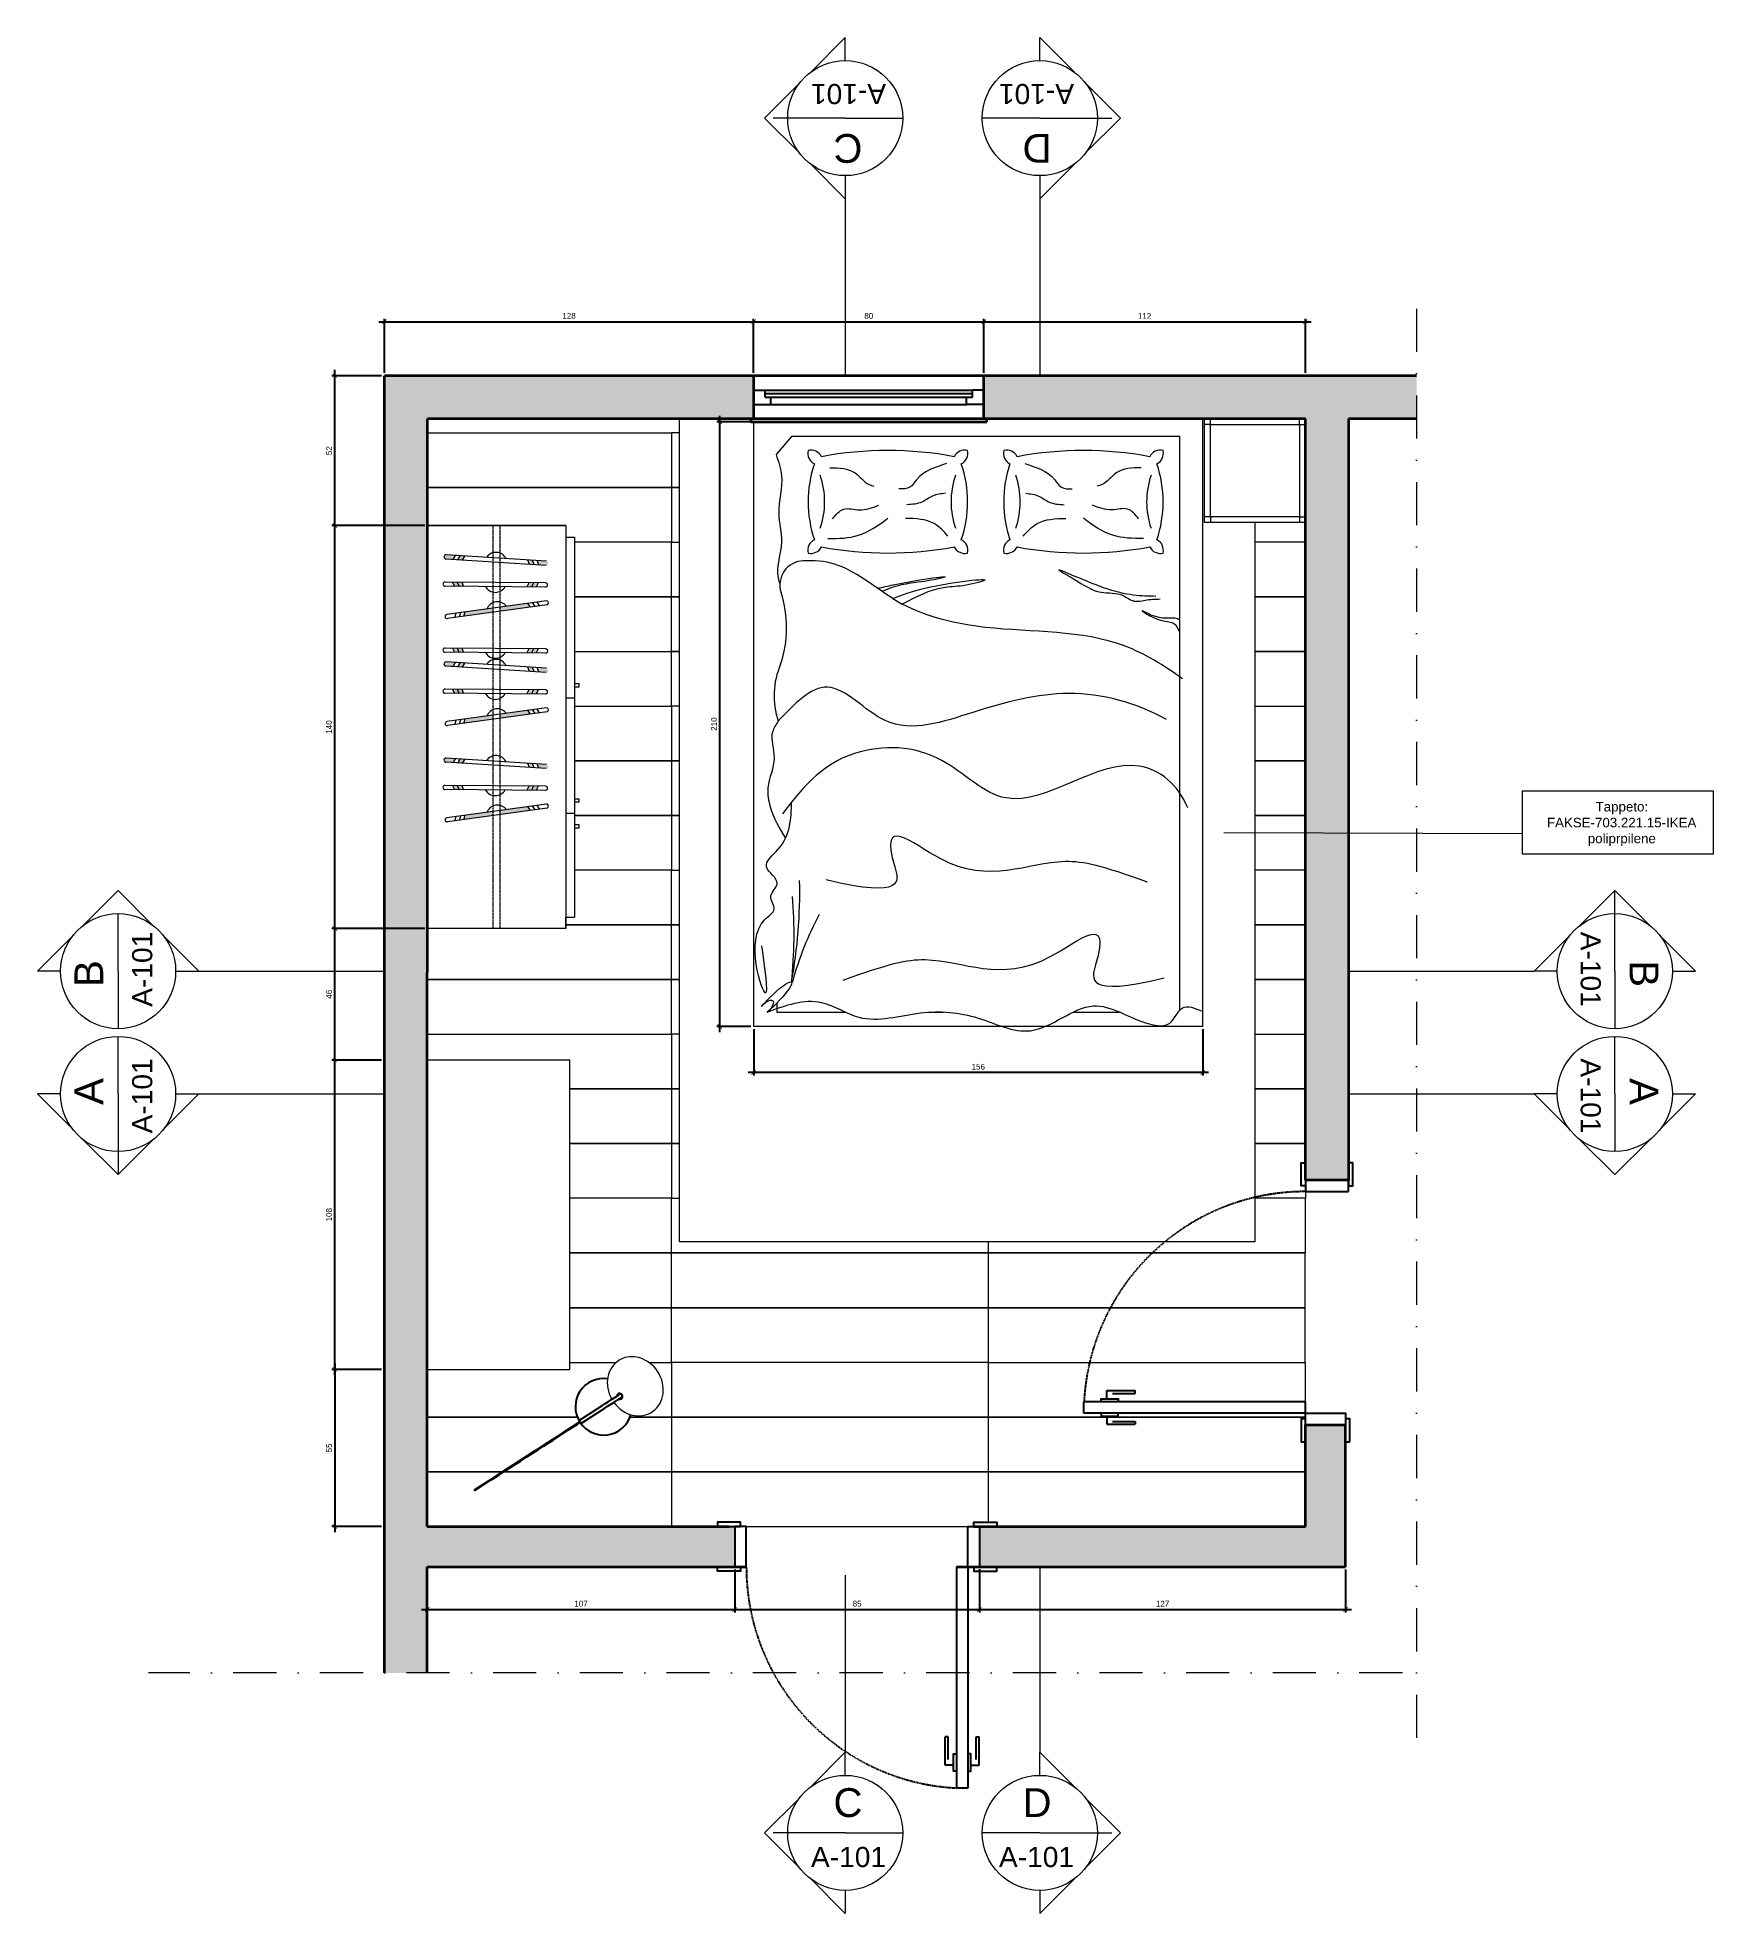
# Model space of a CAD drawing. Header units: inches. Extents: x -326 to 7826, y -681 to 1655.
# Drawn here: x 5692 to 6274, y -681 to -29 of the extents above; entities that cross this region are included whole.
import ezdxf

# ---------------------------------------------------------------- set-up
doc = ezdxf.new("R2010")
doc.units = ezdxf.units.IN
doc.header["$MEASUREMENT"] = 0
doc.linetypes.add('DASHDOT', pattern=[1, 0.5, -0.25, 0, -0.25])
doc.linetypes.add('TRATTEGGIATA2', pattern=[0.375, 0.25, -0.125])
for name, color, linetype, lineweight in [('A-ANNO-DIMS', 3, 'Continuous', 9), ('A-ANNO-SYMB', 3, 'Continuous', 18), ('A-DOOR-FULL', 4, 'Continuous', 25), ('A-ELEV-MBE2', 4, 'Continuous', 25), ('A-FURN', 8, 'Continuous', 18), ('A-SECT C-MCUT', 9, 'Continuous', 20), ('A-SECT-MCUT', 2, 'Continuous', 35), ('A-WALL-FULL-EXTR', 7, 'Continuous', 35), ('A-WALL-FULL-INTR', 7, 'Continuous', 35), ('A-WALL-STUD', 4, 'Continuous', 18), ('pavimento', 51, 'Continuous', 5)]:
    doc.layers.add(name, color=color, linetype=linetype, lineweight=lineweight)
doc.layers.add('IKE140016-T1', color=7, linetype='Continuous')
doc.layers.add('IKE140016-T2', color=251, linetype='Continuous')
doc.styles.get("Standard").update_dxf_attribs({"font": 'arial.ttf'})
doc.dimstyles.new('giulia', dxfattribs={"dimtxt": 2, "dimasz": 1.5, "dimexe": 1, "dimexo": 1, "dimgap": 1, "dimtad": 1, "dimdec": 0, "dimtxsty": 'Standard', "dimblk": 'ARCHTICK', "dimcen": 2.5, "dimdle": 2, "dimadec": 0, "dimazin": 0, "dimtfac": 1, "dimtdec": 0, "dimtmove": 0, "dimatfit": 3, "dimldrblk": 'ARCHTICK', "dimfxl": 1, "dimarcsym": 0})

msp = doc.modelspace()

# ---------------------------------------------------------------- texts
at = {"layer": 'A-ANNO-DIMS'}
for s, width, insert, char_height, attachment_point, rotation in [('A-101', 1.3229, (5960.35, -52.57), 7, 3, 180), ('A-101', 1.3229, (6051.76, -52.57), 7, 1, 180), ('C', 0.5153, (5968.16, -72.97), 10, 3, 180), ('D', 0.5153, (6043.95, -72.97), 10, 1, 180), ('A-101', 1.3229, (5724.46, -366.24), 7, 1, 90), ('A-101', 1.3229, (6234.81, -366.24), 7, 3, 270), ('B', 0.5153, (5704.42, -359.38), 10, 1, 90), ('B', 0.5153, (6254.84, -359.38), 10, 3, 270), ('A-101', 1.3229, (6234.81, -384.14), 7, 1, 270), ('A', 0.5153, (5704.42, -391.01), 10, 3, 90), ('A-101', 1.3229, (5724.46, -384.14), 7, 3, 90), ('A', 0.5153, (6254.84, -391.01), 10, 1, 270)]:
    msp.add_mtext_dynamic_manual_height_columns(s, width=width, gutter_width=12.5, heights=[0], dxfattribs=dict(at, insert=insert, char_height=char_height, attachment_point=attachment_point, rotation=rotation))
for s, width, insert, char_height, attachment_point in [('C', 0.5153, (5968.16, -637.74), 10, 1), ('D', 0.5153, (6043.95, -637.74), 10, 3), ('A-101', 1.3229, (5960.35, -658.15), 7, 1), ('A-101', 1.3229, (6051.76, -658.15), 7, 3)]:
    msp.add_mtext_dynamic_manual_height_columns(s, width=width, gutter_width=12.5, heights=[0], dxfattribs=dict(at, insert=insert, char_height=char_height, attachment_point=attachment_point))
at = {"layer": 'A-ANNO-SYMB', "color": 3, "insert": (6210.74, -295.05), "char_height": 3.3105, "attachment_point": 1}
msp.add_mtext_dynamic_manual_height_columns('\\pi22.25019;{\\C256;Tappeto: \\P\\pi5.34333;FAKSE-703.221.15-IKEA \\P\\pi19.54266;poliprpilene}', width=62.2428, gutter_width=1, heights=[0], dxfattribs=at)

# ---------------------------------------------------------------- blocks, each defined once
blk = doc.blocks.new('_ArchTick')
at = {"color": 0, "linetype": 'ByBlock', "const_width": 0.15}
blk.add_lwpolyline([(-0.5, -0.5), (0.5, 0.5)], dxfattribs=at)
blk = doc.blocks.new('*D15')
at = {"layer": 'A-ANNO-DIMS', "color": 0, "lineweight": -2, "transparency": 16777216}
for p, q in [((5938.43, -128.18), (6022.43, -128.18)), ((5940.43, -145.94), (5940.43, -127.18)), ((6020.43, -145.94), (6020.43, -127.18))]:
    blk.add_line(p, q, dxfattribs=at)
at = {"layer": 'Defpoints', "color": 0, "transparency": 16777216}
for p in [(6020.43, -128.18), (5940.43, -146.94), (6020.43, -146.94)]:
    blk.add_point(p, dxfattribs=at)
at = {"layer": 'A-ANNO-DIMS', "color": 0, "lineweight": -2, "transparency": 16777216, "xscale": 1.5, "yscale": 1.5, "zscale": 1.5, "rotation": 180}
blk.add_blockref('_ArchTick', (5940.43, -128.18), dxfattribs=at)
at = {"layer": 'A-ANNO-DIMS', "color": 0, "lineweight": -2, "transparency": 16777216, "xscale": 1.5, "yscale": 1.5, "zscale": 1.5}
blk.add_blockref('_ArchTick', (6020.43, -128.18), dxfattribs=at)
at = {"layer": 'A-ANNO-DIMS', "color": 0, "transparency": 16777216, "insert": (5980.43, -126.16), "char_height": 2, "attachment_point": 5}
blk.add_mtext('80', dxfattribs=at)
blk = doc.blocks.new('*D16')
at = {"layer": 'A-ANNO-DIMS', "color": 0, "lineweight": -2, "transparency": 16777216}
for p, q in [((5810.13, -128.18), (5942.43, -128.18)), ((5812.13, -145.94), (5812.13, -127.18)), ((5940.43, -145.94), (5940.43, -127.18))]:
    blk.add_line(p, q, dxfattribs=at)
at = {"layer": 'Defpoints', "color": 0, "transparency": 16777216}
for p in [(5940.43, -128.18), (5812.13, -146.94), (5940.43, -146.94)]:
    blk.add_point(p, dxfattribs=at)
at = {"layer": 'A-ANNO-DIMS', "color": 0, "lineweight": -2, "transparency": 16777216, "xscale": 1.5, "yscale": 1.5, "zscale": 1.5, "rotation": 180}
blk.add_blockref('_ArchTick', (5812.13, -128.18), dxfattribs=at)
at = {"layer": 'A-ANNO-DIMS', "color": 0, "lineweight": -2, "transparency": 16777216, "xscale": 1.5, "yscale": 1.5, "zscale": 1.5}
blk.add_blockref('_ArchTick', (5940.43, -128.18), dxfattribs=at)
at = {"layer": 'A-ANNO-DIMS', "color": 0, "transparency": 16777216, "insert": (5876.28, -126.16), "char_height": 2, "attachment_point": 5}
blk.add_mtext('128', dxfattribs=at)
blk = doc.blocks.new('*D17')
at = {"layer": 'A-ANNO-DIMS', "color": 0, "lineweight": -2, "transparency": 16777216}
for p, q in [((6018.43, -128.18), (6134.13, -128.18)), ((6020.43, -145.94), (6020.43, -127.18)), ((6132.13, -145.94), (6132.13, -127.18))]:
    blk.add_line(p, q, dxfattribs=at)
at = {"layer": 'Defpoints', "color": 0, "transparency": 16777216}
for p in [(6132.13, -128.18), (6020.43, -146.94), (6132.13, -146.94)]:
    blk.add_point(p, dxfattribs=at)
at = {"layer": 'A-ANNO-DIMS', "color": 0, "lineweight": -2, "transparency": 16777216, "xscale": 1.5, "yscale": 1.5, "zscale": 1.5, "rotation": 180}
blk.add_blockref('_ArchTick', (6020.43, -128.18), dxfattribs=at)
at = {"layer": 'A-ANNO-DIMS', "color": 0, "lineweight": -2, "transparency": 16777216, "xscale": 1.5, "yscale": 1.5, "zscale": 1.5}
blk.add_blockref('_ArchTick', (6132.13, -128.18), dxfattribs=at)
at = {"layer": 'A-ANNO-DIMS', "color": 0, "transparency": 16777216, "insert": (6076.28, -126.18), "char_height": 2, "attachment_point": 5}
blk.add_mtext('112', dxfattribs=at)
blk = doc.blocks.new('*D18')
at = {"layer": 'A-ANNO-DIMS', "color": 0, "lineweight": -2, "transparency": 16777216}
for p, q in [((5939.47, -162.94), (5927.68, -162.94)), ((5928.68, -375.05), (5928.68, -160.94)), ((5939.47, -373.05), (5927.68, -373.05))]:
    blk.add_line(p, q, dxfattribs=at)
at = {"layer": 'Defpoints', "color": 0, "transparency": 16777216}
for p in [(5928.68, -162.94), (5940.47, -162.94), (5940.47, -373.05)]:
    blk.add_point(p, dxfattribs=at)
at = {"layer": 'A-ANNO-DIMS', "color": 0, "lineweight": -2, "transparency": 16777216, "xscale": 1.5, "yscale": 1.5, "zscale": 1.5}
for p, rotation in [((5928.68, -162.94), 90), ((5928.68, -373.05), 270)]:
    blk.add_blockref('_ArchTick', p, dxfattribs=dict(at, rotation=rotation))
at = {"layer": 'A-ANNO-DIMS', "color": 0, "transparency": 16777216, "insert": (5926.66, -268), "char_height": 2, "attachment_point": 5, "rotation": 90}
blk.add_mtext('210', dxfattribs=at)
blk = doc.blocks.new('*D19')
at = {"layer": 'A-ANNO-DIMS', "color": 0, "lineweight": -2, "transparency": 16777216}
for p, q in [((5940.47, -374.05), (5940.47, -390.1)), ((6096.47, -374.05), (6096.47, -390.1)), ((6098.47, -389.1), (5938.47, -389.1))]:
    blk.add_line(p, q, dxfattribs=at)
at = {"layer": 'Defpoints', "color": 0, "transparency": 16777216}
for p in [(5940.47, -373.05), (6096.47, -373.05), (5940.47, -389.1)]:
    blk.add_point(p, dxfattribs=at)
at = {"layer": 'A-ANNO-DIMS', "color": 0, "lineweight": -2, "transparency": 16777216, "xscale": 1.5, "yscale": 1.5, "zscale": 1.5, "rotation": 180}
blk.add_blockref('_ArchTick', (5940.47, -389.1), dxfattribs=at)
at = {"layer": 'A-ANNO-DIMS', "color": 0, "lineweight": -2, "transparency": 16777216, "xscale": 1.5, "yscale": 1.5, "zscale": 1.5}
blk.add_blockref('_ArchTick', (6096.47, -389.1), dxfattribs=at)
at = {"layer": 'A-ANNO-DIMS', "color": 0, "transparency": 16777216, "insert": (6018.47, -387.08), "char_height": 2, "attachment_point": 5}
blk.add_mtext('156', dxfattribs=at)
blk = doc.blocks.new('*D20')
at = {"layer": 'A-ANNO-DIMS', "color": 0, "lineweight": -2, "transparency": 16777216}
for p, q in [((5794.9, -494.22), (5794.9, -382.72)), ((5811.13, -384.72), (5793.9, -384.72)), ((5811.13, -492.22), (5793.9, -492.22))]:
    blk.add_line(p, q, dxfattribs=at)
at = {"layer": 'Defpoints', "color": 0, "transparency": 16777216}
for p in [(5794.9, -384.72), (5812.13, -384.72), (5812.13, -492.22)]:
    blk.add_point(p, dxfattribs=at)
at = {"layer": 'A-ANNO-DIMS', "color": 0, "lineweight": -2, "transparency": 16777216, "xscale": 1.5, "yscale": 1.5, "zscale": 1.5}
for p, rotation in [((5794.9, -384.72), 90), ((5794.9, -492.22), 270)]:
    blk.add_blockref('_ArchTick', p, dxfattribs=dict(at, rotation=rotation))
at = {"layer": 'A-ANNO-DIMS', "color": 0, "transparency": 16777216, "insert": (5792.88, -438.47), "char_height": 2, "attachment_point": 5, "rotation": 90}
blk.add_mtext('108', dxfattribs=at)
blk = doc.blocks.new('*D21')
at = {"layer": 'A-ANNO-DIMS', "color": 0, "lineweight": -2, "transparency": 16777216}
for p, q in [((5811.13, -492.22), (5793.9, -492.22)), ((5794.9, -490.22), (5794.9, -548.78)), ((5811.13, -546.78), (5793.9, -546.78))]:
    blk.add_line(p, q, dxfattribs=at)
at = {"layer": 'Defpoints', "color": 0, "transparency": 16777216}
for p in [(5812.13, -492.22), (5794.9, -546.78), (5812.13, -546.78)]:
    blk.add_point(p, dxfattribs=at)
at = {"layer": 'A-ANNO-DIMS', "color": 0, "lineweight": -2, "transparency": 16777216, "xscale": 1.5, "yscale": 1.5, "zscale": 1.5}
for p, rotation in [((5794.9, -492.22), 90), ((5794.9, -546.78), 270)]:
    blk.add_blockref('_ArchTick', p, dxfattribs=dict(at, rotation=rotation))
at = {"layer": 'A-ANNO-DIMS', "color": 0, "transparency": 16777216, "insert": (5792.89, -519.5), "char_height": 2, "attachment_point": 5, "rotation": 90}
blk.add_mtext('55', dxfattribs=at)
blk = doc.blocks.new('*D22')
at = {"layer": 'A-ANNO-DIMS', "color": 0, "lineweight": -2, "transparency": 16777216}
for p, q in [((5794.9, -386.72), (5794.9, -337.04)), ((5811.13, -339.04), (5793.9, -339.04)), ((5811.13, -384.72), (5793.9, -384.72))]:
    blk.add_line(p, q, dxfattribs=at)
at = {"layer": 'Defpoints', "color": 0, "transparency": 16777216}
for p in [(5794.9, -339.04), (5812.13, -339.04), (5812.13, -384.72)]:
    blk.add_point(p, dxfattribs=at)
at = {"layer": 'A-ANNO-DIMS', "color": 0, "lineweight": -2, "transparency": 16777216, "xscale": 1.5, "yscale": 1.5, "zscale": 1.5}
for p, rotation in [((5794.9, -339.04), 90), ((5794.9, -384.72), 270)]:
    blk.add_blockref('_ArchTick', p, dxfattribs=dict(at, rotation=rotation))
at = {"layer": 'A-ANNO-DIMS', "color": 0, "transparency": 16777216, "insert": (5792.88, -361.88), "char_height": 2, "attachment_point": 5, "rotation": 90}
blk.add_mtext('46', dxfattribs=at)
blk = doc.blocks.new('*D23')
at = {"layer": 'A-ANNO-DIMS', "color": 0, "lineweight": -2, "transparency": 16777216}
for p, q in [((5826.13, -199.04), (5793.9, -199.04)), ((5794.9, -341.04), (5794.9, -197.04)), ((5826.13, -339.04), (5793.9, -339.04))]:
    blk.add_line(p, q, dxfattribs=at)
at = {"layer": 'Defpoints', "color": 0, "transparency": 16777216}
for p in [(5794.9, -199.04), (5827.13, -199.04), (5827.13, -339.04)]:
    blk.add_point(p, dxfattribs=at)
at = {"layer": 'A-ANNO-DIMS', "color": 0, "lineweight": -2, "transparency": 16777216, "xscale": 1.5, "yscale": 1.5, "zscale": 1.5}
for p, rotation in [((5794.9, -199.04), 90), ((5794.9, -339.04), 270)]:
    blk.add_blockref('_ArchTick', p, dxfattribs=dict(at, rotation=rotation))
at = {"layer": 'A-ANNO-DIMS', "color": 0, "transparency": 16777216, "insert": (5792.88, -269.04), "char_height": 2, "attachment_point": 5, "rotation": 90}
blk.add_mtext('140', dxfattribs=at)
blk = doc.blocks.new('*D24')
at = {"layer": 'A-ANNO-DIMS', "color": 0, "lineweight": -2, "transparency": 16777216}
for p, q in [((5811.13, -146.94), (5793.9, -146.94)), ((5794.9, -201.04), (5794.9, -144.94)), ((5811.13, -199.04), (5793.9, -199.04))]:
    blk.add_line(p, q, dxfattribs=at)
at = {"layer": 'Defpoints', "color": 0, "transparency": 16777216}
for p in [(5794.9, -146.94), (5812.13, -146.94), (5812.13, -199.04)]:
    blk.add_point(p, dxfattribs=at)
at = {"layer": 'A-ANNO-DIMS', "color": 0, "lineweight": -2, "transparency": 16777216, "xscale": 1.5, "yscale": 1.5, "zscale": 1.5}
for p, rotation in [((5794.9, -146.94), 90), ((5794.9, -199.04), 270)]:
    blk.add_blockref('_ArchTick', p, dxfattribs=dict(at, rotation=rotation))
at = {"layer": 'A-ANNO-DIMS', "color": 0, "transparency": 16777216, "insert": (5792.88, -172.99), "char_height": 2, "attachment_point": 5, "rotation": 90}
blk.add_mtext('52', dxfattribs=at)
blk = doc.blocks.new('*D25')
at = {"layer": 'A-ANNO-DIMS', "color": 0, "lineweight": -2, "transparency": 16777216}
for p, q in [((5827, -561.78), (5827, -576.65)), ((5933.88, -561.78), (5933.88, -576.65)), ((5825, -575.65), (5935.88, -575.65))]:
    blk.add_line(p, q, dxfattribs=at)
at = {"layer": 'Defpoints', "color": 0, "transparency": 16777216}
for p in [(5827, -560.78), (5933.88, -560.78), (5933.88, -575.65)]:
    blk.add_point(p, dxfattribs=at)
at = {"layer": 'A-ANNO-DIMS', "color": 0, "lineweight": -2, "transparency": 16777216, "xscale": 1.5, "yscale": 1.5, "zscale": 1.5, "rotation": 180}
blk.add_blockref('_ArchTick', (5827, -575.65), dxfattribs=at)
at = {"layer": 'A-ANNO-DIMS', "color": 0, "lineweight": -2, "transparency": 16777216, "xscale": 1.5, "yscale": 1.5, "zscale": 1.5}
blk.add_blockref('_ArchTick', (5933.88, -575.65), dxfattribs=at)
at = {"layer": 'A-ANNO-DIMS', "color": 0, "transparency": 16777216, "insert": (5880.44, -573.63), "char_height": 2, "attachment_point": 5}
blk.add_mtext('107', dxfattribs=at)
blk = doc.blocks.new('*D26')
at = {"layer": 'A-ANNO-DIMS', "color": 0, "lineweight": -2, "transparency": 16777216}
for p, q in [((5933.88, -561.78), (5933.88, -576.65)), ((6018.88, -561.78), (6018.88, -576.65)), ((5931.88, -575.65), (6020.88, -575.65))]:
    blk.add_line(p, q, dxfattribs=at)
at = {"layer": 'Defpoints', "color": 0, "transparency": 16777216}
for p in [(5933.88, -560.78), (6018.88, -560.78), (6018.88, -575.65)]:
    blk.add_point(p, dxfattribs=at)
at = {"layer": 'A-ANNO-DIMS', "color": 0, "lineweight": -2, "transparency": 16777216, "xscale": 1.5, "yscale": 1.5, "zscale": 1.5, "rotation": 180}
blk.add_blockref('_ArchTick', (5933.88, -575.65), dxfattribs=at)
at = {"layer": 'A-ANNO-DIMS', "color": 0, "lineweight": -2, "transparency": 16777216, "xscale": 1.5, "yscale": 1.5, "zscale": 1.5}
blk.add_blockref('_ArchTick', (6018.88, -575.65), dxfattribs=at)
at = {"layer": 'A-ANNO-DIMS', "color": 0, "transparency": 16777216, "insert": (5976.38, -573.63), "char_height": 2, "attachment_point": 5}
blk.add_mtext('85', dxfattribs=at)
blk = doc.blocks.new('*D27')
at = {"layer": 'A-ANNO-DIMS', "color": 0, "lineweight": -2, "transparency": 16777216}
for p, q in [((6018.88, -561.64), (6018.88, -576.65)), ((6146.13, -561.78), (6146.13, -576.65)), ((6016.88, -575.65), (6148.13, -575.65))]:
    blk.add_line(p, q, dxfattribs=at)
at = {"layer": 'Defpoints', "color": 0, "transparency": 16777216}
for p in [(6018.88, -560.64), (6146.13, -560.78), (6146.13, -575.65)]:
    blk.add_point(p, dxfattribs=at)
at = {"layer": 'A-ANNO-DIMS', "color": 0, "lineweight": -2, "transparency": 16777216, "xscale": 1.5, "yscale": 1.5, "zscale": 1.5, "rotation": 180}
blk.add_blockref('_ArchTick', (6018.88, -575.65), dxfattribs=at)
at = {"layer": 'A-ANNO-DIMS', "color": 0, "lineweight": -2, "transparency": 16777216, "xscale": 1.5, "yscale": 1.5, "zscale": 1.5}
blk.add_blockref('_ArchTick', (6146.13, -575.65), dxfattribs=at)
at = {"layer": 'A-ANNO-DIMS', "color": 0, "transparency": 16777216, "insert": (6082.51, -573.64), "char_height": 2, "attachment_point": 5}
blk.add_mtext('127', dxfattribs=at)

# ---------------------------------------------------------------- dimensions: what is measured, and where the dimension line sits
at = {"layer": 'A-ANNO-DIMS'}
for base, p1, p2, picture, middle in [((5940.43, -128.18), (5812.13, -146.94), (5940.43, -146.94), '*D16', (5876.28, -126.16)), ((6020.43, -128.18), (5940.43, -146.94), (6020.43, -146.94), '*D15', (5980.43, -126.16)), ((6132.13, -128.18), (6020.43, -146.94), (6132.13, -146.94), '*D17', (6076.28, -126.18)), ((5940.47, -389.1), (6096.47, -373.05), (5940.47, -373.05), '*D19', (6018.47, -387.08)), ((5933.88, -575.65), (5827, -560.78), (5933.88, -560.78), '*D25', (5880.44, -573.63)), ((6018.88, -575.65), (5933.88, -560.78), (6018.88, -560.78), '*D26', (5976.38, -573.63)), ((6146.13, -575.65), (6018.88, -560.64), (6146.13, -560.78), '*D27', (6082.51, -573.64))]:
    dim = msp.add_linear_dim(base=base, p1=p1, p2=p2, dimstyle='giulia', dxfattribs=at)
    dim.commit()
    dim.dimension.update_dxf_attribs({"geometry": picture, "text_midpoint": middle})
for base, p1, p2, picture, middle in [((5794.9, -146.94), (5812.13, -199.04), (5812.13, -146.94), '*D24', (5792.88, -172.99)), ((5928.68, -162.94), (5940.47, -373.05), (5940.47, -162.94), '*D18', (5926.66, -268)), ((5794.9, -199.04), (5827.13, -339.04), (5827.13, -199.04), '*D23', (5792.88, -269.04)), ((5794.9, -339.04), (5812.13, -384.72), (5812.13, -339.04), '*D22', (5792.88, -361.88)), ((5794.90379235, -384.71543338), (5812.13203499, -492.21543338), (5812.13203499, -384.71543338), '*D20', (5792.88264637, -438.46543338)), ((5794.9, -546.78), (5812.13, -492.22), (5812.13, -546.78), '*D21', (5792.89, -519.5))]:
    dim = msp.add_linear_dim(base=base, p1=p1, p2=p2, angle=90, dimstyle='giulia', dxfattribs=at)
    dim.commit()
    dim.dimension.update_dxf_attribs({"geometry": picture, "text_midpoint": middle})

# ---------------------------------------------------------------- hatches: boundary and pattern name
at = {"layer": 'A-FURN'}
h = msp.add_hatch(color=256, dxfattribs=at)
h.paths.add_polyline_path([(5837.65, -210.91), (5839.25, -211.01), (5840.04, -209.61), (5838.44, -209.51)])
h.paths.add_polyline_path([(5833.47, -210.65), (5836.06, -210.81), (5836.84, -209.41), (5833.56, -209.2, 1.000001)])
h.paths.add_polyline_path([(5862.57, -212.49), (5864.17, -212.59), (5863.56, -211.1), (5861.96, -211)])
h.paths.add_polyline_path([(5865.77, -212.69), (5868.35, -212.85, 1), (5868.44, -211.41), (5865.16, -211.2)])
h = msp.add_hatch(color=256, dxfattribs=at)
h.paths.add_polyline_path([(5836.46, -220.14), (5838.06, -220.15), (5837.38, -218.7), (5835.77, -218.69)])
h.paths.add_polyline_path([(5838.06, -220.15), (5839.66, -220.16), (5838.98, -218.71), (5837.38, -218.7)])
h.paths.add_polyline_path([(5861.63, -220.34), (5863.23, -220.35), (5863.94, -218.91), (5862.34, -218.9)])
h.paths.add_polyline_path([(5863.23, -220.35), (5864.84, -220.36), (5865.54, -218.93), (5863.94, -218.91)])
h = msp.add_hatch(color=256, dxfattribs=at)
h.paths.add_polyline_path([(5851.98, -228.87), (5862.89, -227.36), (5862, -226.02), (5851.98, -227.41)])
h.paths.add_polyline_path([(5840.24, -229.03), (5839.75, -230.56), (5849.81, -229.17), (5849.81, -227.71)])
h = msp.add_hatch(color=256, dxfattribs=at)
h.paths.add_polyline_path([(5837.65, -248.1), (5839.25, -248.2), (5840.04, -246.81), (5838.44, -246.7)])
h.paths.add_polyline_path([(5833.47, -247.84), (5836.06, -248), (5836.84, -246.6), (5833.56, -246.4, 1.000001)])
h.paths.add_polyline_path([(5862.57, -249.68), (5864.17, -249.78), (5863.56, -248.29), (5861.96, -248.19)])
h.paths.add_polyline_path([(5865.77, -249.88), (5868.35, -250.04, 1), (5868.44, -248.6), (5865.16, -248.39)])
h = msp.add_hatch(color=256, dxfattribs=at)
h.paths.add_polyline_path([(5836.46, -243.06), (5838.06, -243.07), (5837.38, -241.62), (5835.77, -241.61)])
h.paths.add_polyline_path([(5838.06, -243.07), (5839.66, -243.08), (5838.98, -241.63), (5837.38, -241.62)])
h.paths.add_polyline_path([(5861.63, -243.26), (5863.23, -243.27), (5863.94, -241.83), (5862.34, -241.82)])
h.paths.add_polyline_path([(5863.23, -243.27), (5864.84, -243.29), (5865.54, -241.85), (5863.94, -241.83)])
h = msp.add_hatch(color=256, dxfattribs=at)
h.paths.add_polyline_path([(5836.46, -257.33), (5838.06, -257.34), (5837.38, -255.89), (5835.77, -255.88)])
h.paths.add_polyline_path([(5838.06, -257.34), (5839.66, -257.35), (5838.98, -255.9), (5837.38, -255.89)])
h.paths.add_polyline_path([(5861.63, -257.53), (5863.23, -257.54), (5863.94, -256.1), (5862.34, -256.09)])
h.paths.add_polyline_path([(5863.23, -257.54), (5864.84, -257.56), (5865.54, -256.12), (5863.94, -256.1)])
h = msp.add_hatch(color=256, dxfattribs=at)
h.paths.add_polyline_path([(5851.98, -266.06), (5862.89, -264.55), (5862, -263.21), (5851.98, -264.6)])
h.paths.add_polyline_path([(5840.24, -266.22), (5839.75, -267.75), (5849.81, -266.36), (5849.81, -264.9)])
h = msp.add_hatch(color=256, dxfattribs=at)
h.paths.add_polyline_path([(5837.65, -281.55), (5839.25, -281.65), (5840.04, -280.25), (5838.44, -280.15)])
h.paths.add_polyline_path([(5833.47, -281.29), (5836.06, -281.45), (5836.84, -280.05), (5833.56, -279.84, 1.000001)])
h.paths.add_polyline_path([(5862.57, -283.13), (5864.17, -283.23), (5863.56, -281.74), (5861.96, -281.64)])
h.paths.add_polyline_path([(5865.77, -283.33), (5868.35, -283.49, 1), (5868.44, -282.05), (5865.16, -281.84)])
h = msp.add_hatch(color=256, dxfattribs=at)
h.paths.add_polyline_path([(5836.46, -290.78), (5838.06, -290.79), (5837.38, -289.34), (5835.77, -289.33)])
h.paths.add_polyline_path([(5838.06, -290.79), (5839.66, -290.8), (5838.98, -289.35), (5837.38, -289.34)])
h.paths.add_polyline_path([(5861.63, -290.98), (5863.23, -290.99), (5863.94, -289.55), (5862.34, -289.54)])
h.paths.add_polyline_path([(5863.23, -290.99), (5864.84, -291), (5865.54, -289.57), (5863.94, -289.55)])
h = msp.add_hatch(color=256, dxfattribs=at)
h.paths.add_polyline_path([(5851.98, -299.51), (5862.89, -298), (5862, -296.66), (5851.98, -298.05)])
h.paths.add_polyline_path([(5840.24, -299.67), (5839.75, -301.2), (5849.81, -299.81), (5849.81, -298.35)])
at = {"layer": 'A-WALL-STUD'}
h = msp.add_hatch(color=256, dxfattribs=at)
h.dxf.hatch_style = 1
h.paths.add_polyline_path([(5812.13, -597.69), (5826.99, -597.69), (5827, -560.78), (5927.88, -560.78), (5927.88, -560.78), (5933.88, -560.78), (5933.88, -546.78), (5911.91, -546.78), (5827.01, -546.78), (5827.02, -492.22), (5826.95, -492.22), (5826.95, -384.72), (5827.13, -161.94), (5940.43, -161.94), (5940.43, -146.94), (5812.13, -146.94)])
h = msp.add_hatch(color=256, dxfattribs=at)
h.dxf.hatch_style = 1
h.paths.add_polyline_path([(6147.13, -161.94), (6170.78, -161.94), (6170.78, -146.94), (6020.43, -146.94), (6020.43, -161.94), (6132.13, -161.94), (6132.13, -426.44), (6147.13, -426.44)])
h.paths.add_polyline_path([(6024.88, -546.78), (6018.88, -546.78), (6018.88, -560.78), (6024.88, -560.78), (6146.13, -560.78), (6146.13, -511.44), (6132.13, -511.44), (6132.13, -517.44), (6132.13, -546.78)])

# ---------------------------------------------------------------- linework, layer by layer
at = {"layer": 'A-ANNO-DIMS'}
for p, q in [((5960.25, -41.44), (5972.25, -29.44)), ((5972.25, -37.44), (5972.25, -29.44)), ((6039.86, -30.44), (6039.86, -29.44)), ((6051.86, -41.44), (6039.86, -29.44)), ((6039.86, -32.44), (6039.86, -30.44)), ((6039.86, -37.44), (6039.86, -32.44)), ((5944.25, -57.44), (5956.25, -45.44)), ((6067.86, -57.44), (6055.86, -45.44)), ((5944.25, -57.44), (5956.25, -69.44)), ((5952.25, -57.44), (5947.25, -57.44)), ((5972.25, -57.44), (5952.25, -57.44)), ((5972.25, -57.44), (5992.25, -57.44)), ((6039.86, -57.44), (6019.86, -57.44)), ((6039.86, -57.44), (6059.86, -57.44)), ((6067.86, -57.44), (6055.86, -69.44)), ((6059.86, -57.44), (6064.86, -57.44)), ((5960.25, -73.44), (5972.25, -85.44)), ((5972.25, -77.44), (5972.25, -82.44)), ((6051.86, -73.44), (6039.86, -85.44)), ((6039.86, -77.44), (6039.86, -82.44)), ((5972.25, -82.44), (5972.25, -85.44)), ((6039.86, -82.44), (6039.86, -85.44)), ((6039.86, -82.44), (6039.86, -146.94)), ((5972.25, -85.44), (5972.25, -146.94)), ((5719.58, -325.86), (5707.58, -337.86)), ((5719.58, -325.86), (5731.58, -337.86)), ((6239.68, -325.86), (6227.68, -337.86)), ((6239.68, -326.86), (6239.68, -325.86)), ((6239.68, -325.86), (6251.68, -337.86)), ((6239.68, -328.86), (6239.68, -326.86)), ((6239.68, -333.86), (6239.68, -328.86)), ((5719.58, -353.86), (5719.58, -333.86)), ((6239.68, -353.86), (6239.68, -333.86)), ((5703.58, -341.86), (5691.58, -353.86)), ((5735.58, -341.86), (5747.58, -353.86)), ((6223.68, -341.86), (6211.68, -353.86)), ((6255.68, -341.86), (6267.68, -353.86)), ((5694.58, -353.86), (5691.58, -353.86)), ((5699.58, -353.86), (5694.58, -353.86)), ((5719.58, -353.86), (5719.58, -373.86)), ((5739.58, -353.86), (5744.58, -353.86)), ((5744.58, -353.86), (5746.58, -353.86)), ((5746.58, -353.86), (5747.58, -353.86)), ((5747.58, -353.86), (5812.13, -353.86)), ((6147.13, -353.86), (6211.68, -353.86)), ((6212.68, -353.86), (6211.68, -353.86)), ((6214.68, -353.86), (6212.68, -353.86)), ((6219.68, -353.86), (6214.68, -353.86)), ((6239.68, -353.86), (6239.68, -373.86)), ((6259.68, -353.86), (6264.68, -353.86)), ((6264.68, -353.86), (6267.68, -353.86)), ((5719.58, -396.52), (5719.58, -376.52)), ((6239.68, -396.52), (6239.68, -376.52)), ((5694.58, -396.52), (5691.58, -396.52)), ((5703.58, -408.52), (5691.58, -396.52)), ((5699.58, -396.52), (5694.58, -396.52)), ((5719.58, -396.52), (5719.58, -416.52)), ((5735.58, -408.52), (5747.58, -396.52)), ((5739.58, -396.52), (5744.58, -396.52)), ((5744.58, -396.52), (5746.58, -396.52)), ((5746.58, -396.52), (5747.58, -396.52)), ((5747.58, -396.52), (5812.13, -396.52)), ((6147.13, -396.52), (6211.68, -396.52)), ((6212.68, -396.52), (6211.68, -396.52)), ((6223.68, -408.52), (6211.68, -396.52)), ((6214.68, -396.52), (6212.68, -396.52)), ((6219.68, -396.52), (6214.68, -396.52)), ((6239.68, -396.52), (6239.68, -416.52)), ((6255.68, -408.52), (6267.68, -396.52)), ((6259.68, -396.52), (6264.68, -396.52)), ((6264.68, -396.52), (6267.68, -396.52)), ((5719.58, -424.52), (5707.58, -412.52)), ((5719.58, -424.52), (5731.58, -412.52)), ((5719.58, -416.52), (5719.58, -421.52)), ((6239.68, -424.52), (6227.68, -412.52)), ((6239.68, -424.52), (6251.68, -412.52)), ((5719.58, -421.52), (5719.58, -423.52)), ((5719.58, -423.52), (5719.58, -424.52)), ((5972.25, -563.78), (5972.25, -625.28)), ((6039.86, -560.78), (6039.86, -625.28)), ((5960.25, -637.28), (5972.25, -625.28)), ((5972.25, -628.28), (5972.25, -625.28)), ((6039.86, -628.28), (6039.86, -625.28)), ((6051.86, -637.28), (6039.86, -625.28)), ((5972.25, -633.28), (5972.25, -628.28)), ((6039.86, -633.28), (6039.86, -628.28)), ((5944.25, -653.28), (5956.25, -641.28)), ((6067.86, -653.28), (6055.86, -641.28)), ((5944.25, -653.28), (5956.25, -665.28)), ((5952.25, -653.28), (5947.25, -653.28)), ((5972.25, -653.28), (5952.25, -653.28)), ((5972.25, -653.28), (5992.25, -653.28)), ((6039.86, -653.28), (6019.86, -653.28)), ((6039.86, -653.28), (6059.86, -653.28)), ((6067.86, -653.28), (6055.86, -665.28)), ((6059.86, -653.28), (6064.86, -653.28)), ((5960.25, -669.28), (5972.25, -681.28)), ((6051.86, -669.28), (6039.86, -681.28)), ((5972.25, -673.28), (5972.25, -678.28)), ((6039.86, -673.28), (6039.86, -681.28)), ((5972.25, -678.28), (5972.25, -680.28)), ((5972.25, -680.28), (5972.25, -681.28))]:
    msp.add_line(p, q, dxfattribs=at)
for centre in [(5972.25, -57.44), (6039.86, -57.44), (5719.58, -353.86), (6239.68, -353.86), (5719.58, -396.52), (6239.68, -396.52), (5972.25, -653.28), (6039.86, -653.28)]:
    msp.add_circle(centre, 20, dxfattribs=at)
at = {"layer": 'A-ANNO-SYMB', "color": 3}
msp.add_line((6207.5, -306.1), (6103.76, -305.75), dxfattribs=at)
at = {"layer": 'A-ANNO-SYMB', "color": 6}
msp.add_lwpolyline([(6207.5, -313.07), (6273.95, -313.07), (6273.95, -291.29), (6207.5, -291.29)], close=True, dxfattribs=at)
at = {"layer": 'A-DOOR-FULL', "color": 2}
for p, q in [((6147.13, -426.44), (6132.13, -426.44)), ((6132.13, -426.44), (6132.13, -430.44)), ((6147.13, -430.44), (6147.13, -426.44)), ((6132.13, -430.44), (6147.13, -430.44)), ((6132.13, -503.44), (6055.13, -503.44)), ((6055.13, -507.44), (6055.13, -503.44)), ((6132.13, -507.44), (6055.13, -507.44)), ((6132.13, -507.44), (6132.13, -503.44)), ((6010.88, -560.78), (6010.88, -637.78)), ((6014.88, -560.78), (6010.88, -560.78)), ((6014.88, -560.78), (6014.88, -637.78)), ((6014.88, -637.78), (6010.88, -637.78))]:
    msp.add_line(p, q, dxfattribs=at)
at = {"layer": 'A-DOOR-FULL'}
for p, q in [((6063.13, -499.58), (6072.98, -499.58)), ((6063.13, -502.44), (6063.13, -499.58)), ((6065.13, -500.58), (6072.98, -500.58)), ((6072.98, -500.58), (6072.98, -499.58)), ((6063.13, -508.44), (6063.13, -511.31)), ((6063.13, -511.31), (6072.98, -511.31)), ((6065.13, -510.31), (6072.98, -510.31)), ((6072.98, -510.31), (6072.98, -511.31)), ((6007.02, -629.78), (6007.02, -619.93)), ((6008.02, -619.93), (6007.02, -619.93)), ((6008.02, -627.78), (6008.02, -619.93)), ((6017.75, -627.78), (6017.75, -619.93)), ((6017.75, -619.93), (6018.75, -619.93)), ((6018.75, -629.78), (6018.75, -619.93)), ((6009.88, -629.78), (6007.02, -629.78)), ((6015.88, -629.78), (6018.75, -629.78))]:
    msp.add_line(p, q, dxfattribs=at)
at = {"layer": 'A-DOOR-FULL', "color": 2}
for points in [[(6132.13, -420.44), (6132.13, -428.44), (6130.63, -428.44), (6130.63, -420.44)], [(6147.13, -420.44), (6147.13, -428.44), (6148.63, -428.44), (6148.63, -420.44)], [(6146.13, -511.44), (6132.13, -511.44), (6132.13, -507.44), (6146.13, -507.44)], [(6132.13, -517.44), (6132.13, -509.44), (6130.63, -509.44), (6130.63, -517.44)], [(6147.63, -517.44), (6147.63, -509.44), (6146.13, -509.44), (6146.13, -517.44)], [(5927.88, -546.78), (5935.88, -546.78), (5935.88, -545.28), (5927.88, -545.28)], [(5933.88, -546.78), (5933.88, -560.78), (5937.88, -560.78), (5937.88, -546.78)], [(6018.88, -546.78), (6018.88, -560.78), (6014.88, -560.78), (6014.88, -546.78)], [(6024.88, -546.78), (6016.88, -546.78), (6016.88, -545.28), (6024.88, -545.28)], [(5927.88, -560.78), (5935.88, -560.78), (5935.88, -562.28), (5927.88, -562.28)], [(6024.88, -560.78), (6016.88, -560.78), (6016.88, -562.28), (6024.88, -562.28)]]:
    msp.add_lwpolyline(points, close=True, dxfattribs=at)
at = {"layer": 'A-DOOR-FULL'}
for points in [[(6061.13, -503.44), (6061.13, -502.44), (6067.13, -502.44), (6067.13, -503.44)], [(6061.13, -507.44), (6061.13, -508.44), (6067.13, -508.44), (6067.13, -507.44)], [(6010.88, -631.78), (6009.88, -631.78), (6009.88, -625.78), (6010.88, -625.78)], [(6014.88, -631.78), (6015.88, -631.78), (6015.88, -625.78), (6014.88, -625.78)]]:
    msp.add_lwpolyline(points, close=True, dxfattribs=at)
at = {"layer": 'A-DOOR-FULL', "color": 251, "linetype": 'TRATTEGGIATA2', "ltscale": 0.25}
for centre, start, end in [((6132.13, -507.44), 90, 177.02226), ((6014.88, -560.78), 180, 267.02226)]:
    msp.add_arc(centre, 77, start, end, dxfattribs=at)
at = {"layer": 'A-ELEV-MBE2', "color": 2}
for p, q in [((5940.43, -151.94), (5944.43, -151.94)), ((5944.43, -154.44), (5944.43, -151.94)), ((5946.43, -156.94), (5946.43, -154.44)), ((6014.43, -156.94), (6014.43, -154.44)), ((6020.43, -151.94), (6016.43, -151.94)), ((6016.43, -154.44), (6016.43, -151.94)), ((5940.43, -156.94), (5946.43, -156.94)), ((6020.43, -156.94), (6014.43, -156.94))]:
    msp.add_line(p, q, dxfattribs=at)
at = {"layer": 'A-ELEV-MBE2', "color": 3}
for p, q in [((5944.43, -151.94), (6016.43, -151.94)), ((5944.43, -153.19), (6016.43, -153.19)), ((5944.43, -154.44), (6016.43, -154.44)), ((5946.43, -156.94), (6014.43, -156.94))]:
    msp.add_line(p, q, dxfattribs=at)
at = {"layer": 'A-FURN'}
for p, q in [((5940.43, -146.94), (5940.43, -146.94)), ((5914.63, -447.94), (5914.63, -161.94)), ((5940.47, -373.05), (5940.47, -162.94)), ((6096.47, -373.05), (6096.47, -161.94)), ((6097.13, -197.94), (6097.13, -161.94)), ((6099.13, -163.94), (6099.13, -161.94)), ((6130.13, -163.94), (6130.13, -161.94)), ((6132.13, -361.94), (6132.13, -161.94)), ((5953.59, -168.05), (5948.23, -174.33)), ((6088.47, -168.05), (5953.59, -168.05)), ((6088.47, -367.41), (6088.47, -168.05)), ((6099.13, -163.94), (6097.13, -163.94)), ((6099.13, -164.94), (6099.13, -163.94)), ((6099.13, -163.94), (6130.13, -163.94)), ((6099.13, -195.94), (6099.13, -164.94)), ((6130.13, -163.94), (6130.13, -195.94)), ((6130.13, -163.94), (6132.13, -163.94)), ((5875.13, -199.04), (5827.13, -199.04)), ((5827.13, -199.04), (5875.13, -199.04)), ((5827.13, -339.04), (5827.13, -199.04)), ((5852.33, -199.04), (5849.93, -199.04)), ((5875.13, -199.04), (5875.13, -339.04)), ((5875.13, -199.04), (5875.13, -203.04)), ((6099.13, -195.94), (6097.13, -195.94)), ((6132.13, -197.94), (6097.13, -197.94)), ((6130.13, -195.94), (6099.13, -195.94)), ((6099.13, -195.94), (6099.13, -197.94)), ((6114.63, -197.94), (6114.63, -447.94)), ((6130.13, -195.94), (6132.13, -195.94)), ((6130.13, -195.94), (6130.13, -197.94)), ((5875.13, -203.04), (5878.13, -203.04)), ((5878.13, -203.04), (5878.13, -335.04)), ((5868.35, -212.85), (5833.47, -210.65)), ((5868.44, -211.41), (5833.56, -209.2)), ((5836.06, -210.81), (5836.84, -209.41)), ((5837.65, -210.91), (5838.44, -209.51)), ((5839.25, -211.01), (5840.04, -209.61)), ((5862.57, -212.49), (5861.96, -211)), ((5864.17, -212.59), (5863.56, -211.1)), ((5865.77, -212.69), (5865.16, -211.2)), ((5868.12, -220.39), (5833.17, -220.11)), ((5868.13, -218.95), (5833.19, -218.67)), ((5835.77, -218.69), (5836.46, -220.14)), ((5837.38, -218.7), (5838.06, -220.15)), ((5838.98, -218.71), (5839.66, -220.16)), ((5862.34, -218.9), (5861.63, -220.34)), ((5863.94, -218.91), (5863.23, -220.35)), ((5865.54, -218.93), (5864.84, -220.36)), ((5868.43, -225.13), (5833.81, -229.92)), ((5868.63, -226.56), (5834.01, -231.35)), ((5862.89, -227.36), (5862, -226.02)), ((5864.47, -227.14), (5863.59, -225.8)), ((5866.06, -226.92), (5865.17, -225.58)), ((5988.79, -224.37), (5992.07, -226.28)), ((5836.57, -231), (5837.06, -229.47)), ((5838.16, -230.78), (5838.65, -229.25)), ((5839.75, -230.56), (5840.24, -229.03)), ((5868.12, -243.31), (5833.17, -243.03)), ((5868.13, -241.87), (5833.19, -241.59)), ((5868.44, -248.6), (5833.56, -246.4)), ((5835.77, -241.61), (5836.46, -243.06)), ((5836.06, -248), (5836.84, -246.6)), ((5837.38, -241.62), (5838.06, -243.07)), ((5837.65, -248.1), (5838.44, -246.7)), ((5838.98, -241.63), (5839.66, -243.08)), ((5839.25, -248.2), (5840.04, -246.81)), ((5862.34, -241.82), (5861.63, -243.26)), ((5863.94, -241.83), (5863.23, -243.27)), ((5865.54, -241.85), (5864.84, -243.29)), ((5868.35, -250.04), (5833.47, -247.84)), ((5862.57, -249.68), (5861.96, -248.19)), ((5864.17, -249.78), (5863.56, -248.29)), ((5865.77, -249.88), (5865.16, -248.39)), ((5879.77, -254.04), (5878.13, -254.04)), ((5879.77, -255.04), (5879.77, -254.04)), ((5868.12, -257.58), (5833.17, -257.3)), ((5868.13, -256.14), (5833.19, -255.86)), ((5835.77, -255.88), (5836.46, -257.33)), ((5837.38, -255.89), (5838.06, -257.34)), ((5838.98, -255.9), (5839.66, -257.35)), ((5862.34, -256.09), (5861.63, -257.53)), ((5863.94, -256.1), (5863.23, -257.54)), ((5865.54, -256.12), (5864.84, -257.56)), ((5878.13, -259.04), (5875.13, -259.04)), ((5878.13, -255.04), (5879.77, -255.04)), ((5868.43, -262.32), (5833.81, -267.11)), ((5868.63, -263.75), (5834.01, -268.54)), ((5836.57, -268.19), (5837.06, -266.66)), ((5838.16, -267.97), (5838.65, -266.44)), ((5839.75, -267.75), (5840.24, -266.22)), ((5862.89, -264.55), (5862, -263.21)), ((5864.47, -264.33), (5863.59, -262.99)), ((5866.06, -264.11), (5865.17, -262.77)), ((5868.44, -282.05), (5833.56, -279.84)), ((5836.06, -281.45), (5836.84, -280.05)), ((5837.65, -281.55), (5838.44, -280.15)), ((5839.25, -281.65), (5840.04, -280.25)), ((5868.35, -283.49), (5833.47, -281.29)), ((5862.57, -283.13), (5861.96, -281.64)), ((5864.17, -283.23), (5863.56, -281.74)), ((5865.77, -283.33), (5865.16, -281.84)), ((5868.12, -291.03), (5833.17, -290.75)), ((5868.13, -289.59), (5833.19, -289.31)), ((5835.77, -289.33), (5836.46, -290.78)), ((5837.38, -289.34), (5838.06, -290.79)), ((5838.98, -289.35), (5839.66, -290.8)), ((5862.34, -289.54), (5861.63, -290.98)), ((5863.94, -289.55), (5863.23, -290.99)), ((5865.54, -289.57), (5864.84, -291)), ((5868.43, -295.77), (5833.81, -300.56)), ((5868.63, -297.2), (5834.01, -301.99)), ((5839.75, -301.2), (5840.24, -299.67)), ((5862.89, -298), (5862, -296.66)), ((5864.47, -297.78), (5863.59, -296.44)), ((5866.06, -297.56), (5865.17, -296.22)), ((5878.13, -299.04), (5875.13, -299.04)), ((5879.77, -294.04), (5878.13, -294.04)), ((5878.13, -295.04), (5879.77, -295.04)), ((5879.77, -295.04), (5879.77, -294.04)), ((5836.57, -301.64), (5837.06, -300.11)), ((5838.16, -301.42), (5838.65, -299.89)), ((5879.77, -303.04), (5878.13, -303.04)), ((5878.13, -304.04), (5879.77, -304.04)), ((5879.77, -304.04), (5879.77, -303.04)), ((5875.13, -339.04), (5875.13, -335.04)), ((5875.13, -335.04), (5878.13, -335.04)), ((5875.13, -339.04), (5827.13, -339.04)), ((5948.47, -364.96), (5948.47, -368.05)), ((5948.47, -368.05), (5972.26, -368.05)), ((6002.47, -368.05), (6006.42, -368.05)), ((6051.5, -368.05), (6067.53, -368.05)), ((6096.47, -373.05), (5940.47, -373.05)), ((6114.63, -447.94), (5914.63, -447.94))]:
    msp.add_line(p, q, dxfattribs=at)
at = {"layer": 'A-FURN', "linetype": 'TRATTEGGIATA2', "ltscale": 0.01}
for p, q in [((5849.93, -339.04), (5849.93, -199.04)), ((5852.33, -339.04), (5852.33, -199.04))]:
    msp.add_line(p, q, dxfattribs=at)
at = {"layer": 'A-FURN'}
msp.add_lwpolyline([(5876.55, -492.22), (5876.55, -384.72), (5826.95, -384.72), (5826.95, -492.22), (5876.55, -492.22)], dxfattribs=at)
for centre, radius, start, end in [((5963.26, -173.96), 4, 165.51665, 244.20995), ((5960.39, -176.83), 4, 25.79005, 104.48335), ((5987.05, -298.59), 125.64, 79.42346, 100.57654), ((6013.72, -176.83), 4, 75.51665, 154.20995), ((6010.84, -173.96), 4, 295.79005, 14.48335), ((6031.22, -173.96), 4, 165.51665, 244.20995), ((6028.35, -176.83), 4, 25.79005, 104.48335), ((6055.01, -298.59), 125.64, 79.42346, 100.57654), ((6081.68, -176.83), 4, 75.51665, 154.20995), ((6078.8, -173.96), 4, 295.79005, 14.48335), ((6000.49, -190.76), 41.14, 161.28525, 198.71475), ((5936.53, -190.76), 28.56, 341.15984, 18.84016), ((6037.58, -190.76), 28.56, 161.15984, 198.84016), ((5973.62, -190.76), 41.14, 341.28525, 18.71475), ((6068.45, -190.76), 41.14, 161.28525, 198.71475), ((6004.48, -190.76), 28.56, 341.15984, 18.84016), ((6105.54, -190.76), 28.56, 161.15984, 198.84016), ((6041.58, -190.76), 41.14, 341.28525, 18.71475), ((5850.88, -212.25), 3.93, 24.48597, 148.21778), ((5963.26, -207.57), 4, 115.79005, 194.48335), ((5960.39, -204.69), 4, 255.51665, 334.20995), ((5987.05, -82.93), 125.64, 259.42346, 280.57654), ((6013.72, -204.69), 4, 205.79005, 284.48335), ((6010.84, -207.57), 4, 345.51665, 64.20995), ((6031.22, -207.57), 4, 115.79005, 194.48335), ((6028.35, -204.69), 4, 255.51665, 334.20995), ((6055.01, -82.93), 125.64, 259.42346, 280.57654), ((6081.68, -204.69), 4, 205.79005, 284.48335), ((6078.8, -207.57), 4, 345.51665, 64.20995), ((5833.52, -209.93), 0.722, 86.38257, 266.38257), ((5957.96, -219.67), 8.43, 92.01487, 197.94887), ((5833.18, -219.39), 0.722, 89.54161, 269.54161), ((5850.67, -218.3), 3.93, 207.7064, 331.43821), ((5868.09, -219.67), 0.722, 266.38257, 86.38257), ((5868.09, -219.67), 0.722, 266.38257, 86.38257), ((5851.39, -229.46), 3.93, 35.97887, 159.71069), ((5868.42, -225.86), 0.722, 269.54161, 89.54161), ((5868.42, -225.86), 0.722, 269.54161, 89.54161), ((5912.06, -234.54), 39.82, 341.43428, 17.94887), ((5833.91, -230.64), 0.722, 97.87547, 277.87547), ((5833.18, -242.31), 0.722, 89.54161, 269.54161), ((5833.52, -247.12), 0.722, 86.38257, 266.38257), ((5850.67, -241.22), 3.93, 207.7064, 331.43821), ((5850.88, -249.44), 3.93, 24.48597, 148.21778), ((5868.13, -242.59), 0.722, 269.54161, 89.54161), ((5974.59, -258.14), 27.08, 156.22178, 198.97321), ((5833.18, -256.58), 0.722, 89.54161, 269.54161), ((5850.67, -255.49), 3.93, 207.7064, 331.43821), ((5868.09, -256.86), 0.722, 266.38257, 86.38257), ((5868.09, -256.86), 0.722, 266.38257, 86.38257), ((5833.91, -267.83), 0.722, 97.87547, 277.87547), ((5851.39, -266.65), 3.93, 35.97887, 159.71069), ((5868.42, -263.05), 0.722, 269.54161, 89.54161), ((5833.52, -280.57), 0.722, 86.38257, 266.38257), ((5850.88, -282.89), 3.93, 24.48597, 148.21778), ((5833.18, -290.03), 0.722, 89.54161, 269.54161), ((5850.67, -288.94), 3.93, 207.7064, 331.43821), ((5868.09, -290.31), 0.722, 266.38257, 86.38257), ((5868.09, -290.31), 0.722, 266.38257, 86.38257), ((5851.39, -300.1), 3.93, 35.97887, 159.71069), ((5868.42, -296.5), 0.722, 269.54161, 89.54161), ((5868.42, -296.5), 0.722, 269.54161, 89.54161), ((5833.91, -301.28), 0.722, 97.87547, 277.87547), ((5784.63, -326.5), 171.81, 349.55541, 1.38563), ((5804.75, -341.36), 149.73, 353.7522, 5.13832), ((6062.34, -387.04), 112.36, 151.90268, 164.83573)]:
    msp.add_arc(centre, radius, start, end, dxfattribs=at)
at = {"layer": 'A-FURN', "extrusion": (0, 0, -1)}
for centre, major_axis, ratio, start_param, end_param in [((5947.08, -364.16), (6.52, 6.52), 0.168252, 4.250342, 8.316029), ((5944.82, -366.42), (2.26, 2.26), 0.453532, 4.422107, 8.144264)]:
    msp.add_ellipse(centre, major_axis=major_axis, ratio=ratio, start_param=start_param, end_param=end_param, dxfattribs=at)
at = {"layer": 'A-FURN'}
for start_param, end_param in [(1.570796, 4.653617), (4.771149, 7.853982)]:
    msp.add_ellipse((5899.3, -498.11), major_axis=(5.78, -8.93), ratio=0.876283, start_param=start_param, end_param=end_param, dxfattribs=at)
for points, knots in [([(5948.23, -174.33), (5949.06, -176.77), (5951.33, -183.4), (5947.9, -193.74), (5951.46, -205.59), (5947.8, -213.62), (5949.32, -218.65), (5949.54, -219.36)], [0, 0, 0, 0, 0.0901802, 0.2449351, 0.3646438, 0.5132331, 0.5378548, 0.5378548, 0.5378548, 0.5378548]), ([(5988.79, -224.37), (5981.98, -220.12), (5972.75, -211.93), (5961.42, -211.12), (5957.66, -211.25)], [1.3582378, 1.3582378, 1.3582378, 1.3582378, 1.6381418, 1.7706953, 1.7706953, 1.7706953, 1.7706953]), ([(5983.52, -220.84), (5985.23, -220.42), (5996.71, -217.77), (6013.99, -215.64), (5998.52, -218.78), (5991.72, -219.36), (5987.32, -220.94), (5985.06, -221.91)], [0.1043639, 0.1043639, 0.1043639, 0.1043639, 0.1489731, 0.3882761, 0.4793617, 0.5593494, 0.6446217, 0.6446217, 0.6446217, 0.6446217]), ([(5988.79, -224.37), (5991.94, -223.09), (6000.56, -219.68), (6028.5, -216.35), (6012.99, -220.27), (6003.71, -220.29), (5996.76, -223.85), (5992.07, -226.28)], [0.0056315, 0.0056315, 0.0056315, 0.0056315, 0.1489731, 0.3882761, 0.4793617, 0.5593494, 0.7397317, 0.7397317, 0.7397317, 0.7397317]), ([(6089.46, -252.29), (6083, -247.7), (6062.63, -234.77), (6026.95, -236.84), (6000.98, -231.05), (5992.07, -226.28)], [0.102872, 0.102872, 0.102872, 0.102872, 0.37972, 0.957702, 1.313793, 1.313793, 1.313793, 1.313793]), ([(6088.47, -231.83), (6087.94, -231.53), (6086.03, -230.69), (6081.84, -232.09), (6073.88, -227.7), (6079.17, -231.26), (6084.12, -232.47), (6087.09, -232.8), (6087.6, -234.9), (6088.27, -235.53), (6088.47, -235.69)], [0.013856, 0.013856, 0.013856, 0.013856, 0.0348738, 0.0888667, 0.1078792, 0.1267378, 0.158714, 0.1937575, 0.2174868, 0.2267221, 0.2267221, 0.2267221, 0.2267221]), ([(6083.92, -266.42), (6073.2, -260.44), (6050.44, -254.4), (6018.18, -262.88), (5987.5, -274.04), (5966.67, -248.26), (5954.66, -260.94), (5948.98, -266.94)], [0.099185, 0.099185, 0.099185, 0.099185, 0.523647, 0.927087, 1.289918, 1.564439, 1.810555, 1.810555, 1.810555, 1.810555]), ([(5948.98, -266.94), (5948.17, -268.17), (5945.63, -271.99), (5949.07, -280.46), (5944.57, -288.73), (5946.27, -298.73), (5949.27, -304.21), (5951.5, -307.62)], [0, 0, 0, 0, 0.050513, 0.157399, 0.2842023, 0.3628173, 0.5066917, 0.5066917, 0.5066917, 0.5066917]), ([(6091.32, -297.14), (6087.94, -289.04), (6067.94, -272.58), (6032.17, -305.32), (6004.95, -275.48), (5975.74, -275.08), (5960.33, -285.65), (5950.49, -299.21)], [0.029901, 0.029901, 0.029901, 0.029901, 0.276967, 0.797115, 1.093669, 1.464666, 1.788489, 1.788489, 1.788489, 1.788489]), ([(6077.24, -322.89), (6061.51, -317.22), (6041.45, -312.36), (6015.36, -328.39), (5980.97, -296.05), (5993.36, -328.93), (5965.63, -322.12)], [0.029901, 0.029901, 0.029901, 0.029901, 0.276967, 0.797115, 1.093669, 1.16836, 1.16836, 1.16836, 1.16836]), ([(5971.48, -356.95), (5987.21, -351.28), (6007.27, -346.42), (6033.36, -362.45), (6067.75, -330.1), (6055.36, -362.99), (6083.1, -356.18)], [0.029901, 0.029901, 0.029901, 0.029901, 0.276967, 0.797115, 1.093669, 1.16836, 1.16836, 1.16836, 1.16836]), ([(5945.15, -368.05), (5951.56, -365.7), (5962.65, -361.64), (5978.97, -373.23), (5998.07, -367), (6018.02, -368.57), (6038.26, -379.34), (6057.74, -360.09), (6072.65, -371.81), (6085.82, -373.6), (6088.66, -364.56), (6093.77, -366.65), (6096.47, -367.85)], [0, 0, 0, 0, 0.226833, 0.39241, 0.647335, 0.885914, 1.107412, 1.385682, 1.629828, 1.713526, 1.793506, 1.88033, 1.88033, 1.88033, 1.88033])]:
    msp.add_open_spline(points, degree=3, knots=knots, dxfattribs=at)
for points in [[(5966.95, -178.91), (5975.68, -180.74), (5980.52, -184.73), (5982.22, -185.33)], [(6007.46, -177.49), (5997.04, -183.11), (5994.68, -185.67), (5990.91, -186.28)], [(6034.61, -177.49), (6045.03, -183.11), (6047.39, -185.67), (6051.16, -186.28)], [(6075.12, -178.91), (6066.39, -180.74), (6061.55, -184.73), (6059.85, -185.33)], [(6007.06, -187.81), (6002.61, -188.77), (5998.92, -190.84), (5993.69, -191.78)], [(6035, -187.81), (6039.46, -188.77), (6043.15, -190.84), (6048.38, -191.78)], [(5967.86, -196.7), (5971.68, -193.31), (5977.13, -193.55), (5983.87, -191.97)], [(6074.21, -196.7), (6070.38, -193.31), (6064.94, -193.55), (6058.2, -191.97)], [(5966.23, -203.54), (5976.88, -202.41), (5987.07, -196.49)], [(6007.94, -202.65), (6003.14, -198.34), (5993.19, -196.51)], [(6034.12, -202.65), (6038.93, -198.34), (6048.87, -196.51)], [(6075.84, -203.54), (6065.19, -202.41), (6055, -196.49)], [(6080.16, -223.62), (6061.97, -220.6), (6046.79, -214.69), (6051.62, -217.55), (6061.18, -222.18), (6068.88, -223.36), (6072.52, -225.24), (6076.47, -224.94), (6081.69, -224.52)], [(5943.19, -345.09), (5944.59, -361.44), (5944.18, -336.06), (5947.55, -332.29), (5946.45, -327.73), (5948.57, -323.41), (5944.94, -317.65), (5948.97, -311.44), (5953.59, -295.11)]]:
    msp.add_spline(points, degree=3, dxfattribs=at)
at = {"layer": 'A-SECT C-MCUT', "linetype": 'DASHDOT', "ltscale": 30}
for p, q in [((6170.78, -123.69), (6170.78, -620.6)), ((6165.89, -597.69), (5730.09, -597.69))]:
    msp.add_line(p, q, dxfattribs=at)
at = {"layer": 'A-SECT-MCUT'}
for p, q in [((5812.13, -597.63), (5812.13, -146.94)), ((6170.78, -146.94), (5812.13, -146.94)), ((5940.43, -146.94), (5940.43, -161.94)), ((6020.43, -161.94), (6020.43, -146.94)), ((5827.01, -546.78), (5827.13, -161.94)), ((6132.13, -161.94), (5827.13, -161.94)), ((5939.43, -161.94), (5939.43, -162.94)), ((5939.43, -162.94), (6021.43, -162.94)), ((6021.43, -162.94), (6021.43, -161.94)), ((6132.13, -426.44), (6132.13, -161.94)), ((6170.78, -161.94), (6147.13, -161.94)), ((6147.13, -161.94), (6147.13, -426.44)), ((6146.13, -560.78), (6146.13, -511.44)), ((5826.99, -597.63), (5827, -560.78)), ((5827, -560.78), (5937.88, -560.78)), ((6010.88, -560.78), (6146.13, -560.78))]:
    msp.add_line(p, q, dxfattribs=at)
at = {"layer": 'A-WALL-FULL-EXTR'}
for p, q in [((6132.13, -546.78), (6132.13, -511.44)), ((5826.99, -546.78), (5931.88, -546.78)), ((6016.88, -546.78), (6132.13, -546.78))]:
    msp.add_line(p, q, dxfattribs=at)
at = {"layer": 'A-WALL-FULL-INTR'}
for p, q in [((6147.13, -426.44), (6132.13, -426.44)), ((6132.13, -511.44), (6146.13, -511.44))]:
    msp.add_line(p, q, dxfattribs=at)
at = {"layer": 'A-WALL-STUD'}
msp.add_line((6022.02, -545.28), (6022.02, -447.94), dxfattribs=at)
for points in [[(5827.13, -166.78), (5911.91, -166.78), (5911.91, -185.78), (5827.12, -185.78)], [(5914.63, -166.78), (5911.91, -166.78), (5911.91, -185.78), (5914.63, -185.78)], [(5827.12, -185.78), (5911.92, -185.78), (5911.92, -204.78), (5878.13, -204.78)], [(5914.63, -185.78), (5911.91, -185.78), (5911.91, -204.78), (5914.63, -204.78)], [(6132.13, -197.94), (6132.13, -204.78), (6114.63, -204.78)], [(5878.13, -223.78), (5911.92, -223.78), (5911.92, -204.78), (5878.13, -204.78)], [(5914.63, -223.78), (5911.91, -223.78), (5911.91, -204.78), (5914.63, -204.78)], [(6114.63, -223.78), (6132.13, -223.78), (6132.13, -204.78), (6114.63, -204.78)], [(5878.13, -242.78), (5911.91, -242.78), (5911.91, -223.78), (5878.13, -223.78)], [(5914.63, -242.78), (5911.91, -242.78), (5911.91, -223.78), (5914.63, -223.78)], [(6114.63, -242.78), (6132.12, -242.78), (6132.12, -223.78), (6114.63, -223.78)], [(5914.63, -261.78), (5911.92, -261.78), (5911.92, -242.78), (5914.63, -242.78)], [(6114.63, -261.78), (6132.12, -261.78), (6132.12, -242.78), (6114.63, -242.78)], [(5878.13, -261.78), (5911.91, -261.78), (5911.91, -280.78), (5878.13, -280.78)], [(5914.63, -261.78), (5911.92, -261.78), (5911.92, -280.78), (5914.63, -280.78)], [(6114.63, -261.78), (6132.12, -261.78), (6132.12, -280.78), (6114.63, -280.78)], [(5878.13, -280.78), (5911.91, -280.78), (5911.91, -299.78), (5878.13, -299.78)], [(5914.63, -280.78), (5911.91, -280.78), (5911.91, -299.78), (5914.63, -299.78)], [(6114.63, -280.78), (6132.12, -280.78), (6132.12, -299.78), (6114.63, -299.78)], [(5878.13, -299.78), (5911.92, -299.78), (5911.92, -318.78), (5878.13, -318.78)], [(5914.63, -299.78), (5911.91, -299.78), (5911.91, -318.78), (5914.63, -318.78)], [(6114.63, -299.78), (6132.13, -299.78), (6132.13, -318.78), (6114.63, -318.78)], [(5875.13, -337.78), (5911.92, -337.78), (5911.92, -318.78), (5878.13, -318.78)], [(5914.63, -337.78), (5911.91, -337.78), (5911.91, -318.78), (5914.63, -318.78)], [(6114.63, -337.78), (6132.13, -337.78), (6132.13, -318.78), (6114.63, -318.78)], [(5827.06, -356.78), (5911.9, -356.78), (5911.9, -337.78), (5875.13, -337.78)], [(5914.63, -356.78), (5911.91, -356.78), (5911.91, -337.78), (5914.63, -337.78)], [(6114.63, -356.78), (6132.12, -356.78), (6132.12, -337.78), (6114.63, -337.78)], [(5827.05, -375.78), (5911.89, -375.78), (5911.89, -356.78), (5827.06, -356.78)], [(5914.63, -375.78), (5911.92, -375.78), (5911.92, -356.78), (5914.63, -356.78)], [(6114.63, -375.78), (6132.12, -375.78), (6132.12, -356.78), (6114.63, -356.78)], [(5827.05, -375.78), (5911.89, -375.78), (5911.89, -394.78), (5876.55, -394.78)], [(5914.63, -375.78), (5911.92, -375.78), (5911.92, -394.78), (5914.63, -394.78)], [(6114.63, -375.78), (6132.12, -375.78), (6132.12, -394.78), (6114.63, -394.78)], [(5876.55, -394.78), (5911.9, -394.78), (5911.9, -413.78), (5876.55, -413.78)], [(5914.63, -394.78), (5911.91, -394.78), (5911.91, -413.78), (5914.63, -413.78)], [(6114.63, -394.78), (6132.12, -394.78), (6132.12, -413.78), (6114.63, -413.78)], [(5876.55, -413.78), (5911.91, -413.78), (5911.91, -432.78), (5876.55, -432.78)], [(5914.63, -413.78), (5911.91, -413.78), (5911.91, -432.78), (5914.63, -432.78)], [(6114.63, -413.78), (6132.13, -413.78), (6132.13, -432.78), (6114.63, -432.78)], [(5876.55, -451.78), (5911.91, -451.78), (5911.91, -432.78), (5876.55, -432.78)], [(6022.02, -451.78), (5911.91, -451.78), (5911.91, -432.78), (5914.63, -432.78)], [(6022.02, -451.78), (6132.13, -451.78), (6132.13, -432.78), (6114.63, -432.78)], [(5876.55, -470.78), (5911.9, -470.78), (5911.9, -451.78), (5876.55, -451.78)], [(6022.02, -470.78), (5911.91, -470.78), (5911.91, -451.78), (6022.02, -451.78)], [(6022.02, -470.78), (6132.12, -470.78), (6132.12, -451.78), (6022.02, -451.78)], [(5903.99, -489.78), (5911.89, -489.78), (5911.89, -470.78), (5876.55, -470.78)], [(6022.02, -489.78), (5911.92, -489.78), (5911.92, -470.78), (6022.02, -470.78)], [(6022.02, -489.78), (6132.12, -489.78), (6132.12, -470.78), (6022.02, -470.78)], [(5876.55, -489.78), (5892.71, -489.78)], [(5876.55, -489.78), (5892.71, -489.78)], [(6022.02, -489.78), (5911.92, -489.78), (5911.92, -508.78), (6022.02, -508.78)], [(6022.02, -489.78), (6132.12, -489.78), (6132.12, -508.78), (6022.02, -508.78)], [(5879.16, -508.78), (5827, -508.78)], [(5827, -508.78), (5879.16, -508.78)], [(5897.47, -508.78), (5911.9, -508.78), (5911.9, -527.78), (5853.67, -527.78)], [(6022.02, -508.78), (5911.91, -508.78), (5911.91, -527.78), (6022.02, -527.78)], [(6022.02, -508.78), (6132.12, -508.78), (6132.12, -527.78), (6022.02, -527.78)], [(5853.67, -527.78), (5911.91, -527.78), (5911.91, -546.78), (5826.99, -546.78)], [(5827, -527.78), (5853.19, -527.78)], [(6022.02, -527.78), (5911.91, -527.78), (5911.91, -546.78), (6016.88, -546.78)], [(6022.02, -527.78), (6132.13, -527.78), (6132.13, -546.78), (6024.88, -546.78)]]:
    msp.add_lwpolyline(points, dxfattribs=at)
at = {"layer": 'IKE140016-T1'}
for start_param, end_param in [(1.570796, 4.060966), (0, 1.570796), (5.36395, 6.283185)]:
    msp.add_ellipse((5893.92, -501.59), major_axis=(0.573, -0.885), ratio=0.876283, start_param=start_param, end_param=end_param, dxfattribs=at)
at = {"layer": 'IKE140016-T2'}
for points in [[(5887.98, -504.69), (5887.89, -504.75), (5887.72, -504.86), (5887.35, -505.1), (5887.3, -505.13), (5887.25, -505.16), (5887.2, -505.2), (5887.14, -505.23), (5887.09, -505.27), (5887.03, -505.3), (5886.98, -505.34), (5886.92, -505.38), (5886.86, -505.42), (5886.8, -505.45), (5886.73, -505.49), (5886.67, -505.53), (5886.61, -505.58), (5886.55, -505.62), (5886.48, -505.66), (5886.42, -505.7), (5886.35, -505.74), (5886.28, -505.79), (5886.22, -505.83), (5886.15, -505.87), (5886.09, -505.91), (5885.94, -506.01), (5885.88, -506.05), (5885.81, -506.09), (5885.74, -506.14), (5885.67, -506.18), (5885.61, -506.22), (5885.54, -506.27), (5885.38, -506.37), (5885.32, -506.41), (5885.25, -506.46), (5885.18, -506.5), (5885.11, -506.54), (5885.05, -506.59), (5885.05, -506.59), (5885.05, -506.59), (5885.05, -506.59), (5884.98, -506.63), (5884.91, -506.67), (5884.85, -506.72), (5884.78, -506.76), (5884.71, -506.8), (5884.64, -506.85), (5884.58, -506.89), (5884.51, -506.93), (5884.44, -506.98), (5884.38, -507.02), (5884.31, -507.06), (5884.25, -507.1), (5884.18, -507.15), (5884.12, -507.19), (5884.05, -507.23), (5883.99, -507.27), (5883.92, -507.32), (5883.86, -507.36), (5883.79, -507.4), (5883.73, -507.44), (5883.66, -507.48), (5883.6, -507.52), (5883.54, -507.56), (5883.48, -507.6), (5883.41, -507.64), (5883.35, -507.68), (5883.29, -507.72), (5883.23, -507.76), (5883.17, -507.8), (5883.11, -507.84), (5883.05, -507.88), (5882.99, -507.92), (5882.93, -507.96), (5882.87, -507.99), (5882.81, -508.03), (5882.75, -508.07), (5882.7, -508.11), (5882.64, -508.14), (5882.58, -508.18), (5882.53, -508.22), (5882.47, -508.25), (5882.42, -508.29), (5882.37, -508.32), (5882.31, -508.35), (5882.26, -508.39), (5882.21, -508.42), (5882.16, -508.46), (5882.11, -508.49), (5882.06, -508.52), (5882.01, -508.55), (5881.96, -508.58), (5881.91, -508.61), (5881.86, -508.64), (5881.82, -508.67), (5881.77, -508.7), (5881.73, -508.73), (5881.68, -508.76), (5881.64, -508.79), (5881.6, -508.82), (5881.56, -508.84), (5881.51, -508.87), (5881.47, -508.9), (5881.43, -508.92), (5881.4, -508.95), (5881.36, -508.97), (5881.32, -509), (5881.28, -509.02), (5881.25, -509.04), (5881.21, -509.07), (5881.18, -509.09), (5881.15, -509.11), (5881.11, -509.13), (5881.08, -509.15), (5881.05, -509.17), (5881.02, -509.19), (5880.99, -509.21), (5880.96, -509.23), (5880.93, -509.25), (5880.9, -509.27), (5880.87, -509.29), (5880.85, -509.3), (5880.82, -509.32), (5880.79, -509.34), (5880.77, -509.35), (5880.74, -509.37), (5880.72, -509.38), (5880.7, -509.4), (5880.67, -509.41), (5880.65, -509.43), (5880.63, -509.44), (5880.61, -509.46), (5880.59, -509.47), (5880.57, -509.48), (5880.55, -509.49), (5880.54, -509.5), (5880.52, -509.52), (5880.5, -509.53), (5880.48, -509.54), (5880.47, -509.55), (5880.45, -509.56), (5880.44, -509.57), (5880.43, -509.57), (5880.41, -509.58), (5880.4, -509.59), (5880.39, -509.6), (5880.38, -509.61), (5880.37, -509.61), (5880.36, -509.62), (5880.35, -509.62), (5880.34, -509.63), (5880.33, -509.63), (5880.33, -509.64), (5880.32, -509.64), (5880.32, -509.65), (5880.31, -509.65), (5880.31, -509.65), (5880.3, -509.65), (5880.3, -509.66), (5880.3, -509.66), (5880.3, -509.66), (5880.3, -509.66), (5880.3, -509.66), (5880.3, -509.66), (5880.3, -509.66), (5880.3, -509.65), (5880.31, -509.65), (5880.31, -509.65), (5880.32, -509.65), (5880.32, -509.64), (5880.33, -509.64), (5880.34, -509.63), (5880.35, -509.63), (5880.35, -509.62), (5880.37, -509.61), (5880.38, -509.61), (5880.39, -509.6), (5880.4, -509.59), (5880.42, -509.58), (5880.43, -509.57), (5880.45, -509.56), (5880.47, -509.55), (5880.48, -509.54), (5880.5, -509.52), (5880.53, -509.51), (5880.55, -509.5), (5880.57, -509.48), (5880.6, -509.47), (5880.62, -509.45), (5880.65, -509.43), (5880.68, -509.41), (5880.71, -509.39), (5880.74, -509.38), (5880.77, -509.35), (5880.8, -509.33), (5880.83, -509.31), (5880.87, -509.29), (5880.91, -509.27), (5880.94, -509.24), (5880.98, -509.22), (5881.02, -509.19), (5881.06, -509.16), (5881.1, -509.14), (5881.15, -509.11), (5881.19, -509.08), (5881.24, -509.05), (5881.28, -509.02), (5881.33, -508.99), (5881.38, -508.96), (5881.43, -508.93), (5881.48, -508.89), (5881.53, -508.86), (5881.58, -508.83), (5881.64, -508.79), (5881.69, -508.76), (5881.75, -508.72), (5881.8, -508.69), (5881.86, -508.65), (5881.92, -508.61), (5881.97, -508.57), (5882.03, -508.53), (5882.09, -508.5), (5882.16, -508.46), (5882.22, -508.42), (5882.28, -508.38), (5882.34, -508.33), (5882.41, -508.29), (5882.47, -508.25), (5882.54, -508.21), (5882.61, -508.17), (5882.67, -508.12), (5882.74, -508.08), (5882.81, -508.03), (5882.88, -507.99), (5882.95, -507.94), (5883.02, -507.9), (5883.09, -507.85), (5883.16, -507.81), (5883.23, -507.76), (5883.31, -507.71), (5883.38, -507.66), (5883.45, -507.62), (5883.53, -507.57), (5883.6, -507.52), (5883.68, -507.47), (5883.76, -507.42), (5883.83, -507.37), (5883.91, -507.32), (5883.99, -507.27), (5884.07, -507.22), (5884.15, -507.17), (5884.23, -507.12), (5884.31, -507.06), (5884.39, -507.01), (5884.47, -506.96), (5884.55, -506.91), (5884.63, -506.85), (5884.72, -506.8), (5884.8, -506.75), (5884.88, -506.69), (5884.96, -506.64), (5885.05, -506.59), (5885.13, -506.53), (5885.21, -506.48), (5885.3, -506.42), (5885.38, -506.37), (5885.47, -506.32), (5885.55, -506.26), (5885.63, -506.21), (5885.72, -506.15), (5885.8, -506.1), (5885.89, -506.04), (5885.97, -505.99), (5886.06, -505.93), (5886.14, -505.88), (5886.23, -505.82), (5886.31, -505.77), (5886.4, -505.71), (5886.49, -505.66), (5886.57, -505.6), (5886.66, -505.54), (5886.74, -505.49), (5886.83, -505.43), (5886.92, -505.38), (5887.01, -505.32), (5887.09, -505.26), (5887.18, -505.21), (5887.27, -505.15), (5887.36, -505.09), (5887.44, -505.04), (5887.53, -504.98), (5887.62, -504.92), (5887.71, -504.87), (5887.79, -504.81), (5887.88, -504.75), (5887.97, -504.7), (5888.76, -504.19), (5889.85, -503.48), (5890.99, -502.74), (5892.19, -501.97), (5893.43, -501.16), (5893.79, -500.93)], [(5888.65, -505.73), (5888.57, -505.79), (5888.4, -505.9), (5888.02, -506.14), (5887.97, -506.17), (5887.92, -506.2), (5887.87, -506.24), (5887.82, -506.27), (5887.76, -506.31), (5887.71, -506.35), (5887.65, -506.38), (5887.59, -506.42), (5887.53, -506.46), (5887.47, -506.5), (5887.41, -506.54), (5887.35, -506.58), (5887.28, -506.62), (5887.22, -506.66), (5887.16, -506.7), (5887.09, -506.74), (5887.03, -506.79), (5886.96, -506.83), (5886.89, -506.87), (5886.83, -506.91), (5886.76, -506.96), (5886.62, -507.05), (5886.55, -507.09), (5886.48, -507.14), (5886.42, -507.18), (5886.35, -507.22), (5886.28, -507.27), (5886.21, -507.31), (5886.06, -507.41), (5885.99, -507.45), (5885.92, -507.5), (5885.86, -507.54), (5885.79, -507.59), (5885.72, -507.63), (5885.72, -507.63), (5885.65, -507.67), (5885.59, -507.72), (5885.52, -507.76), (5885.45, -507.8), (5885.39, -507.85), (5885.32, -507.89), (5885.25, -507.93), (5885.19, -507.98), (5885.12, -508.02), (5885.05, -508.06), (5884.99, -508.1), (5884.92, -508.15), (5884.86, -508.19), (5884.79, -508.23), (5884.73, -508.27), (5884.66, -508.32), (5884.6, -508.36), (5884.53, -508.4), (5884.47, -508.44), (5884.4, -508.48), (5884.34, -508.52), (5884.28, -508.56), (5884.21, -508.61), (5884.15, -508.65), (5884.09, -508.69), (5884.03, -508.73), (5883.96, -508.77), (5883.9, -508.81), (5883.84, -508.85), (5883.78, -508.88), (5883.72, -508.92), (5883.66, -508.96), (5883.6, -509), (5883.54, -509.04), (5883.49, -509.08), (5883.43, -509.11), (5883.37, -509.15), (5883.32, -509.19), (5883.26, -509.22), (5883.2, -509.26), (5883.15, -509.29), (5883.09, -509.33), (5883.04, -509.36), (5882.99, -509.4), (5882.94, -509.43), (5882.88, -509.47), (5882.83, -509.5), (5882.78, -509.53), (5882.73, -509.56), (5882.68, -509.6), (5882.63, -509.63), (5882.59, -509.66), (5882.54, -509.69), (5882.49, -509.72), (5882.45, -509.75), (5882.4, -509.78), (5882.36, -509.8), (5882.32, -509.83), (5882.27, -509.86), (5882.23, -509.89), (5882.19, -509.91), (5882.15, -509.94), (5882.11, -509.97), (5882.07, -509.99), (5882.03, -510.02), (5882, -510.04), (5881.96, -510.06), (5881.92, -510.09), (5881.89, -510.11), (5881.85, -510.13), (5881.82, -510.15), (5881.79, -510.17), (5881.75, -510.2), (5881.72, -510.22), (5881.69, -510.24), (5881.66, -510.26), (5881.63, -510.27), (5881.6, -510.29), (5881.57, -510.31), (5881.55, -510.33), (5881.52, -510.35), (5881.49, -510.36), (5881.47, -510.38), (5881.44, -510.4), (5881.42, -510.41), (5881.4, -510.43), (5881.37, -510.44), (5881.35, -510.46), (5881.33, -510.47), (5881.31, -510.49), (5881.29, -510.5), (5881.27, -510.51), (5881.25, -510.52), (5881.23, -510.54), (5881.21, -510.55), (5881.19, -510.56), (5881.18, -510.57), (5881.16, -510.58), (5881.14, -510.59), (5881.13, -510.6), (5881.11, -510.61), (5881.1, -510.62), (5881.09, -510.63), (5881.08, -510.63), (5881.06, -510.64), (5881.05, -510.65), (5881.04, -510.66), (5881.03, -510.66), (5881.02, -510.67), (5881.02, -510.67), (5881.01, -510.68), (5881, -510.68), (5881, -510.69), (5880.99, -510.69), (5880.99, -510.69), (5880.98, -510.7), (5880.98, -510.7), (5880.98, -510.7), (5880.97, -510.7), (5880.97, -510.7), (5880.97, -510.7), (5880.97, -510.7), (5880.97, -510.7), (5880.97, -510.7), (5880.98, -510.7), (5880.98, -510.7), (5880.99, -510.69), (5880.99, -510.69), (5881, -510.69), (5881, -510.68), (5881.01, -510.68), (5881.02, -510.67), (5881.03, -510.66), (5881.04, -510.66), (5881.05, -510.65), (5881.06, -510.64), (5881.08, -510.63), (5881.09, -510.62), (5881.11, -510.61), (5881.12, -510.6), (5881.14, -510.59), (5881.16, -510.58), (5881.18, -510.57), (5881.2, -510.55), (5881.22, -510.54), (5881.25, -510.52), (5881.27, -510.51), (5881.3, -510.49), (5881.32, -510.47), (5881.35, -510.46), (5881.38, -510.44), (5881.41, -510.42), (5881.44, -510.4), (5881.47, -510.38), (5881.51, -510.35), (5881.54, -510.33), (5881.58, -510.31), (5881.62, -510.28), (5881.66, -510.26), (5881.7, -510.23), (5881.74, -510.21), (5881.78, -510.18), (5881.82, -510.15), (5881.87, -510.12), (5881.91, -510.09), (5881.96, -510.06), (5882.01, -510.03), (5882.05, -510), (5882.1, -509.97), (5882.15, -509.94), (5882.2, -509.9), (5882.26, -509.87), (5882.31, -509.84), (5882.36, -509.8), (5882.42, -509.77), (5882.48, -509.73), (5882.53, -509.69), (5882.59, -509.65), (5882.65, -509.62), (5882.71, -509.58), (5882.77, -509.54), (5882.83, -509.5), (5882.89, -509.46), (5882.96, -509.42), (5883.02, -509.38), (5883.08, -509.34), (5883.15, -509.29), (5883.21, -509.25), (5883.28, -509.21), (5883.35, -509.16), (5883.42, -509.12), (5883.48, -509.08), (5883.55, -509.03), (5883.62, -508.99), (5883.69, -508.94), (5883.76, -508.9), (5883.84, -508.85), (5883.91, -508.8), (5883.98, -508.75), (5884.06, -508.71), (5884.13, -508.66), (5884.2, -508.61), (5884.28, -508.56), (5884.36, -508.51), (5884.43, -508.46), (5884.51, -508.41), (5884.59, -508.36), (5884.66, -508.31), (5884.74, -508.26), (5884.82, -508.21), (5884.9, -508.16), (5884.98, -508.11), (5885.06, -508.06), (5885.14, -508), (5885.23, -507.95), (5885.31, -507.9), (5885.39, -507.84), (5885.47, -507.79), (5885.55, -507.74), (5885.64, -507.68), (5885.72, -507.63), (5885.8, -507.58), (5885.89, -507.52), (5885.97, -507.47), (5886.06, -507.41), (5886.14, -507.36), (5886.22, -507.3), (5886.31, -507.25), (5886.39, -507.19), (5886.48, -507.14), (5886.56, -507.09), (5886.65, -507.03), (5886.73, -506.98), (5886.82, -506.92), (5886.9, -506.87), (5886.99, -506.81), (5887.07, -506.75), (5887.16, -506.7), (5887.25, -506.64), (5887.33, -506.59), (5887.42, -506.53), (5887.51, -506.48), (5887.59, -506.42), (5887.68, -506.36), (5887.77, -506.31), (5887.85, -506.25), (5887.94, -506.19), (5888.03, -506.14), (5888.12, -506.08), (5888.21, -506.02), (5888.29, -505.97), (5888.38, -505.91), (5888.47, -505.85), (5888.56, -505.8), (5888.64, -505.74), (5888.73, -505.68), (5889.89, -504.93), (5891, -504.22), (5892.17, -503.46), (5893.39, -502.67), (5894.46, -501.98)], [(5843.48, -534.06), (5846.32, -532.22), (5849.08, -530.43), (5851.75, -528.71), (5854.33, -527.04), (5856.83, -525.42), (5859.23, -523.87), (5861.5, -522.4), (5863.62, -521.03), (5865.54, -519.79), (5867.28, -518.66), (5868.92, -517.6), (5870.56, -516.54), (5872.33, -515.4), (5874.48, -514), (5875.99, -513.03), (5877.79, -511.87), (5878.91, -511.14), (5879.82, -510.55), (5880.08, -510.38)], [(5843.62, -534.28), (5846.47, -532.44), (5849.22, -530.65), (5851.89, -528.93), (5854.47, -527.26), (5856.97, -525.64), (5859.37, -524.09), (5861.65, -522.62), (5863.76, -521.25), (5865.68, -520.01), (5867.42, -518.88), (5869.07, -517.82), (5870.71, -516.76), (5872.47, -515.62), (5874.62, -514.22), (5876.13, -513.25), (5877.93, -512.09), (5879.05, -511.36), (5879.96, -510.77), (5880.21, -510.61)], [(5880.11, -510.52), (5880.05, -510.4), (5880.02, -510.28), (5880.01, -510.15), (5880.03, -510.03), (5880.08, -509.91), (5880.15, -509.8), (5880.23, -509.7), (5880.3, -509.66)], [(5880.97, -510.7), (5880.93, -510.73), (5880.81, -510.78), (5880.68, -510.8), (5880.56, -510.8), (5880.43, -510.77), (5880.33, -510.72), (5880.21, -510.63), (5880.11, -510.52)], [(5843.47, -534.07), (5843.48, -534.06)], [(5843.53, -534.18), (5843.51, -534.15), (5843.5, -534.12), (5843.49, -534.1), (5843.48, -534.08), (5843.47, -534.07)], [(5843.61, -534.28), (5843.6, -534.27), (5843.59, -534.25), (5843.57, -534.23), (5843.55, -534.21), (5843.53, -534.18)], [(5843.62, -534.28), (5843.61, -534.28)]]:
    msp.add_lwpolyline(points, dxfattribs=at)
for centre, radius, start, end in [((5888.31, -505.21), 9.82, 81.9787, 212.13307), ((5894.17, -501.42), 0.624, 297.6611, 128.12989), ((5888.31, -505.21), 9.82, 213.65707, 343.81229)]:
    msp.add_arc(centre, radius, start, end, dxfattribs=at)
at = {"layer": 'pavimento'}
for points in [[(5827.13, -204.78), (5827.12, -204.78)], [(5827.13, -204.78), (5827.12, -204.78)], [(5827.13, -223.78), (5827.11, -223.78)], [(5827.11, -223.78), (5827.13, -223.78)], [(5827.13, -242.78), (5827.1, -242.78)], [(5827.1, -242.78), (5827.13, -242.78)], [(5827.09, -261.78), (5827.13, -261.78)], [(5827.09, -261.78), (5827.13, -261.78)], [(5827.13, -280.78), (5827.09, -280.78)], [(5827.09, -280.78), (5827.13, -280.78)], [(5827.13, -299.78), (5827.08, -299.78)], [(5827.08, -299.78), (5827.13, -299.78)], [(5827.13, -318.78), (5827.07, -318.78)], [(5827.13, -318.78), (5827.07, -318.78)], [(5827.07, -337.78), (5827.13, -337.78)], [(5827.13, -337.78), (5827.07, -337.78)], [(5903.99, -489.78), (5911.89, -489.78), (5911.89, -508.78), (5897.47, -508.78)], [(5853.19, -527.78), (5827, -527.78)]]:
    msp.add_lwpolyline(points, dxfattribs=at)

msp.set_redraw_order([(e.dxf.handle, doc.entitydb.next_handle()) for e in msp.query("TEXT MTEXT ATTDEF DIMENSION ARC_DIMENSION")])  # texts and dimensions are drawn at this point

doc.saveas('drawing.dxf')
